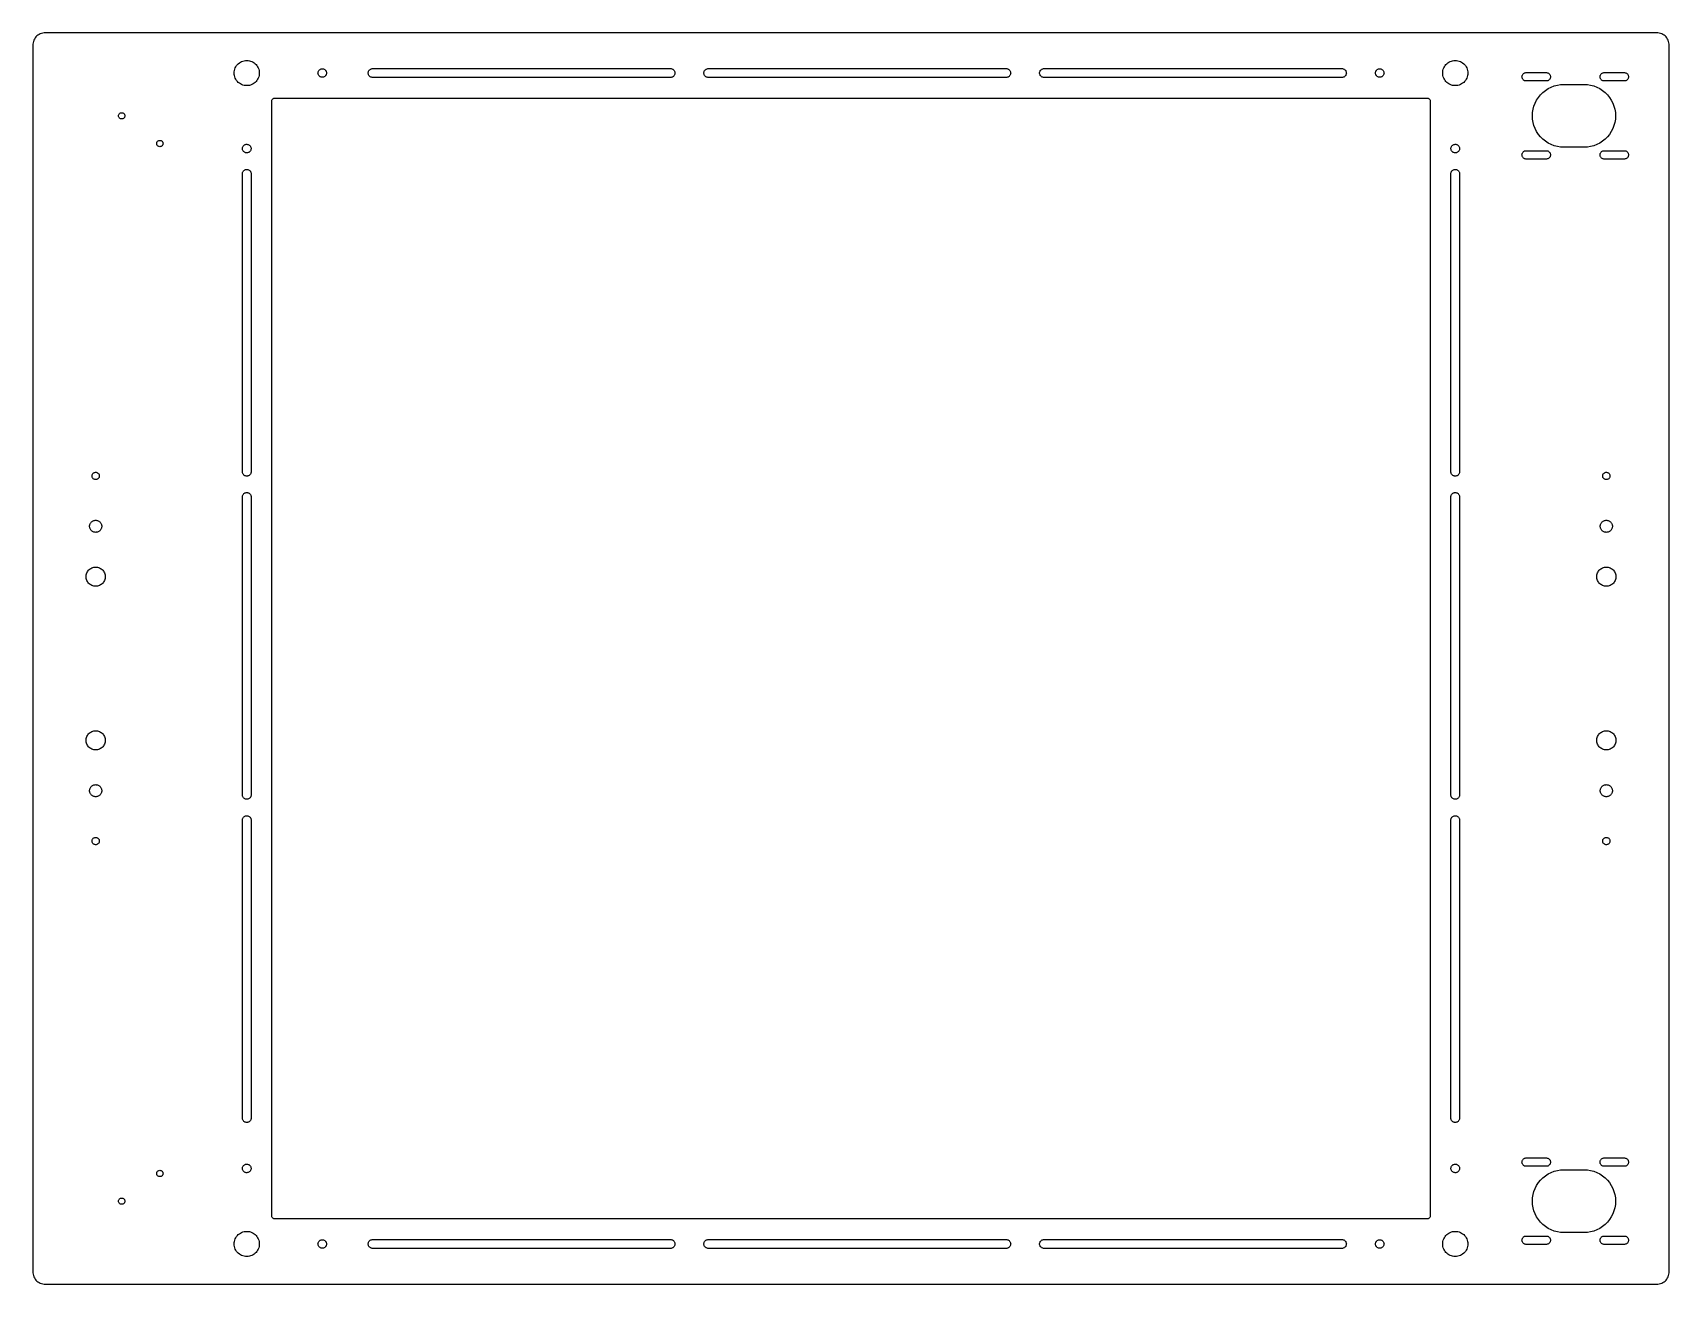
# Model space of a CAD drawing. Header units: metres. Extents: x -325 to 325, y -248 to 248.
import ezdxf

# ---------------------------------------------------------------- set-up
doc = ezdxf.new("R2010")
doc.units = ezdxf.units.M

msp = doc.modelspace()

# ---------------------------------------------------------------- linework, layer by layer
for p, q in [((-323.346, 247.216), (-323.716, 246.846)), ((-322.939, 247.545), (-323.346, 247.216)), ((-322.5, 247.83), (-322.939, 247.545)), ((-322.034, 248.068), (-322.5, 247.83)), ((-321.545, 248.255), (-322.034, 248.068)), ((-321.04, 248.391), (-321.545, 248.255)), ((-320.523, 248.473), (-321.04, 248.391)), ((-320, 248.5), (-320.523, 248.473)), ((320, 248.5), (-320, 248.5)), ((320.523, 248.473), (320, 248.5)), ((321.04, 248.391), (320.523, 248.473)), ((321.545, 248.255), (321.04, 248.391)), ((322.034, 248.068), (321.545, 248.255)), ((322.5, 247.83), (322.034, 248.068)), ((322.939, 247.545), (322.5, 247.83)), ((323.346, 247.216), (322.939, 247.545)), ((323.716, 246.846), (323.346, 247.216)), ((-324.973, 244.023), (-325, 243.5)), ((-325, 243.5), (-325, -243.5)), ((-324.891, 244.54), (-324.973, 244.023)), ((-324.755, 245.045), (-324.891, 244.54)), ((-324.568, 245.534), (-324.755, 245.045)), ((-324.33, 246), (-324.568, 245.534)), ((-324.045, 246.439), (-324.33, 246)), ((-323.716, 246.846), (-324.045, 246.439)), ((324.045, 246.439), (323.716, 246.846)), ((324.33, 246), (324.045, 246.439)), ((324.568, 245.534), (324.33, 246)), ((324.755, 245.045), (324.568, 245.534)), ((324.891, 244.54), (324.755, 245.045)), ((324.973, 244.023), (324.891, 244.54)), ((325, 243.5), (324.973, 244.023)), ((325, -243.5), (325, 243.5)), ((-244.891, 233.54), (-244.755, 234.045)), ((-244.755, 234.045), (-244.568, 234.534)), ((-244.568, 234.534), (-244.33, 235)), ((-244.33, 235), (-244.045, 235.439)), ((-244.045, 235.439), (-243.716, 235.846)), ((-243.716, 235.846), (-243.346, 236.216)), ((-243.346, 236.216), (-242.939, 236.545)), ((-242.939, 236.545), (-242.5, 236.83)), ((-242.5, 236.83), (-242.034, 237.068)), ((-242.034, 237.068), (-241.545, 237.255)), ((-241.545, 237.255), (-241.04, 237.391)), ((-241.04, 237.391), (-240.523, 237.473)), ((-240.523, 237.473), (-240, 237.5)), ((-240, 237.5), (-239.477, 237.473)), ((-239.477, 237.473), (-238.96, 237.391)), ((-238.96, 237.391), (-238.455, 237.255)), ((-238.455, 237.255), (-237.966, 237.068)), ((-237.966, 237.068), (-237.5, 236.83)), ((-237.5, 236.83), (-237.061, 236.545)), ((-237.061, 236.545), (-236.654, 236.216)), ((-236.654, 236.216), (-236.284, 235.846)), ((-236.284, 235.846), (-235.955, 235.439)), ((-235.955, 235.439), (-235.67, 235)), ((-235.67, 235), (-235.432, 234.534)), ((-235.432, 234.534), (-235.245, 234.045)), ((-235.245, 234.045), (-235.109, 233.54)), ((-210.886, 233.951), (-210.665, 234.065)), ((-210.665, 234.065), (-210.43, 234.145)), ((-210.43, 234.145), (-210.186, 234.19)), ((-210.186, 234.19), (-209.938, 234.199)), ((-209.938, 234.199), (-209.691, 234.172)), ((-209.691, 234.172), (-209.451, 234.109)), ((-209.451, 234.109), (-209.223, 234.012)), ((-209.223, 234.012), (-209.011, 233.883)), ((-190.946, 233.972), (-190.727, 234.092)), ((-190.727, 234.092), (-190.493, 234.179)), ((-190.493, 234.179), (-190.249, 234.232)), ((-190.249, 234.232), (-190, 234.25)), ((-190, 234.25), (-71.6667, 234.25)), ((-71.6667, 234.25), (-71.4176, 234.232)), ((-71.4176, 234.232), (-71.1736, 234.179)), ((-71.1736, 234.179), (-70.9397, 234.092)), ((-70.9397, 234.092), (-70.7205, 233.972)), ((-57.6128, 233.972), (-57.3936, 234.092)), ((-57.3936, 234.092), (-57.1597, 234.179)), ((-57.1597, 234.179), (-56.9157, 234.232)), ((-56.9157, 234.232), (-56.6667, 234.25)), ((-56.6667, 234.25), (61.6667, 234.25)), ((61.6667, 234.25), (61.9157, 234.232)), ((61.9157, 234.232), (62.1597, 234.179)), ((62.1597, 234.179), (62.3936, 234.092)), ((62.3936, 234.092), (62.6128, 233.972)), ((75.7205, 233.972), (75.9397, 234.092)), ((75.9397, 234.092), (76.1736, 234.179)), ((76.1736, 234.179), (76.4176, 234.232)), ((76.4176, 234.232), (76.6667, 234.25)), ((76.6667, 234.25), (195, 234.25)), ((195, 234.25), (195.249, 234.232)), ((195.249, 234.232), (195.493, 234.179)), ((195.493, 234.179), (195.727, 234.092)), ((195.727, 234.092), (195.946, 233.972)), ((209.011, 233.883), (209.223, 234.012)), ((209.223, 234.012), (209.451, 234.109)), ((209.451, 234.109), (209.691, 234.172)), ((209.691, 234.172), (209.938, 234.199)), ((209.938, 234.199), (210.186, 234.19)), ((210.186, 234.19), (210.43, 234.145)), ((210.43, 234.145), (210.665, 234.065)), ((210.665, 234.065), (210.886, 233.951)), ((235.109, 233.54), (235.245, 234.045)), ((235.245, 234.045), (235.432, 234.534)), ((235.432, 234.534), (235.67, 235)), ((235.67, 235), (235.955, 235.439)), ((235.955, 235.439), (236.284, 235.846)), ((236.284, 235.846), (236.654, 236.216)), ((236.654, 236.216), (237.061, 236.545)), ((237.061, 236.545), (237.5, 236.83)), ((237.5, 236.83), (237.966, 237.068)), ((237.966, 237.068), (238.455, 237.255)), ((238.455, 237.255), (238.96, 237.391)), ((238.96, 237.391), (239.477, 237.473)), ((239.477, 237.473), (240, 237.5)), ((240, 237.5), (240.523, 237.473)), ((240.523, 237.473), (241.04, 237.391)), ((241.04, 237.391), (241.545, 237.255)), ((241.545, 237.255), (242.034, 237.068)), ((242.034, 237.068), (242.5, 236.83)), ((242.5, 236.83), (242.939, 236.545)), ((242.939, 236.545), (243.346, 236.216)), ((243.346, 236.216), (243.716, 235.846)), ((243.716, 235.846), (244.045, 235.439)), ((244.045, 235.439), (244.33, 235)), ((244.33, 235), (244.568, 234.534)), ((244.568, 234.534), (244.755, 234.045)), ((244.755, 234.045), (244.891, 233.54)), ((-245, 232.5), (-244.973, 233.023)), ((-244.973, 231.977), (-245, 232.5)), ((-244.973, 233.023), (-244.891, 233.54)), ((-244.891, 231.46), (-244.973, 231.977)), ((-244.755, 230.955), (-244.891, 231.46)), ((-244.568, 230.466), (-244.755, 230.955)), ((-244.33, 230), (-244.568, 230.466)), ((-244.045, 229.561), (-244.33, 230)), ((-243.716, 229.154), (-244.045, 229.561)), ((-243.346, 228.784), (-243.716, 229.154)), ((-242.939, 228.455), (-243.346, 228.784)), ((-242.5, 228.17), (-242.939, 228.455)), ((-242.034, 227.932), (-242.5, 228.17)), ((-241.545, 227.745), (-242.034, 227.932)), ((-241.04, 227.609), (-241.545, 227.745)), ((-240.523, 227.527), (-241.04, 227.609)), ((-240, 227.5), (-240.523, 227.527)), ((-239.477, 227.527), (-240, 227.5)), ((-238.96, 227.609), (-239.477, 227.527)), ((-238.455, 227.745), (-238.96, 227.609)), ((-237.966, 227.932), (-238.455, 227.745)), ((-237.5, 228.17), (-237.966, 227.932)), ((-237.061, 228.455), (-237.5, 228.17)), ((-236.654, 228.784), (-237.061, 228.455)), ((-236.284, 229.154), (-236.654, 228.784)), ((-235.955, 229.561), (-236.284, 229.154)), ((-235.67, 230), (-235.955, 229.561)), ((-235.432, 230.466), (-235.67, 230)), ((-235.245, 230.955), (-235.432, 230.466)), ((-235.109, 231.46), (-235.245, 230.955)), ((-235.109, 233.54), (-235.027, 233.023)), ((-235.027, 231.977), (-235.109, 231.46)), ((-235.027, 233.023), (-235, 232.5)), ((-235, 232.5), (-235.027, 231.977)), ((-211.7, 232.5), (-211.682, 232.748)), ((-211.682, 232.252), (-211.7, 232.5)), ((-211.682, 232.748), (-211.628, 232.99)), ((-211.628, 232.01), (-211.682, 232.252)), ((-211.628, 232.99), (-211.539, 233.222)), ((-211.539, 231.778), (-211.628, 232.01)), ((-211.539, 233.222), (-211.418, 233.438)), ((-211.418, 231.562), (-211.539, 231.778)), ((-211.418, 233.438), (-211.266, 233.634)), ((-211.266, 231.366), (-211.418, 231.562)), ((-211.266, 233.634), (-211.087, 233.807)), ((-211.087, 231.193), (-211.266, 231.366)), ((-211.087, 233.807), (-210.886, 233.951)), ((-210.886, 231.049), (-211.087, 231.193)), ((-210.665, 230.935), (-210.886, 231.049)), ((-210.43, 230.855), (-210.665, 230.935)), ((-210.186, 230.81), (-210.43, 230.855)), ((-209.938, 230.801), (-210.186, 230.81)), ((-209.691, 230.828), (-209.938, 230.801)), ((-209.451, 230.891), (-209.691, 230.828)), ((-209.223, 230.988), (-209.451, 230.891)), ((-209.011, 231.117), (-209.223, 230.988)), ((-209.011, 233.883), (-208.82, 233.724)), ((-208.82, 231.276), (-209.011, 231.117)), ((-208.82, 233.724), (-208.654, 233.539)), ((-208.654, 231.461), (-208.82, 231.276)), ((-208.654, 233.539), (-208.518, 233.332)), ((-208.518, 231.668), (-208.654, 231.461)), ((-208.518, 233.332), (-208.412, 233.107)), ((-208.412, 231.893), (-208.518, 231.668)), ((-208.412, 233.107), (-208.341, 232.87)), ((-208.341, 232.13), (-208.412, 231.893)), ((-208.341, 232.87), (-208.305, 232.624)), ((-208.305, 232.376), (-208.341, 232.13)), ((-208.305, 232.624), (-208.305, 232.376)), ((-191.75, 232.5), (-191.732, 232.749)), ((-191.732, 232.251), (-191.75, 232.5)), ((-191.732, 232.749), (-191.679, 232.993)), ((-191.679, 232.007), (-191.732, 232.251)), ((-191.679, 232.993), (-191.592, 233.227)), ((-191.592, 231.773), (-191.679, 232.007)), ((-191.592, 233.227), (-191.472, 233.446)), ((-191.472, 231.554), (-191.592, 231.773)), ((-191.472, 233.446), (-191.323, 233.646)), ((-191.323, 231.354), (-191.472, 231.554)), ((-191.323, 233.646), (-191.146, 233.823)), ((-191.146, 231.177), (-191.323, 231.354)), ((-191.146, 233.823), (-190.946, 233.972)), ((-190.946, 231.028), (-191.146, 231.177)), ((-190.727, 230.908), (-190.946, 231.028)), ((-190.493, 230.821), (-190.727, 230.908)), ((-190.249, 230.768), (-190.493, 230.821)), ((-190, 230.75), (-190.249, 230.768)), ((-71.6667, 230.75), (-190, 230.75)), ((-71.4176, 230.768), (-71.6667, 230.75)), ((-71.1736, 230.821), (-71.4176, 230.768)), ((-70.9397, 230.908), (-71.1736, 230.821)), ((-70.7205, 231.028), (-70.9397, 230.908)), ((-70.7205, 233.972), (-70.5207, 233.823)), ((-70.5207, 231.177), (-70.7205, 231.028)), ((-70.5207, 233.823), (-70.3441, 233.646)), ((-70.3441, 231.354), (-70.5207, 231.177)), ((-70.3441, 233.646), (-70.1945, 233.446)), ((-70.1945, 231.554), (-70.3441, 231.354)), ((-70.1945, 233.446), (-70.0748, 233.227)), ((-70.0748, 231.773), (-70.1945, 231.554)), ((-70.0748, 233.227), (-69.9875, 232.993)), ((-69.9875, 232.007), (-70.0748, 231.773)), ((-69.9875, 232.993), (-69.9345, 232.749)), ((-69.9345, 232.251), (-69.9875, 232.007)), ((-69.9345, 232.749), (-69.9167, 232.5)), ((-69.9167, 232.5), (-69.9345, 232.251)), ((-58.4167, 232.5), (-58.3988, 232.749)), ((-58.3988, 232.251), (-58.4167, 232.5)), ((-58.3988, 232.749), (-58.3458, 232.993)), ((-58.3458, 232.007), (-58.3988, 232.251)), ((-58.3458, 232.993), (-58.2585, 233.227)), ((-58.2585, 231.773), (-58.3458, 232.007)), ((-58.2585, 233.227), (-58.1389, 233.446)), ((-58.1389, 231.554), (-58.2585, 231.773)), ((-58.1389, 233.446), (-57.9892, 233.646)), ((-57.9892, 231.354), (-58.1389, 231.554)), ((-57.9892, 233.646), (-57.8127, 233.823)), ((-57.8127, 231.177), (-57.9892, 231.354)), ((-57.8127, 233.823), (-57.6128, 233.972)), ((-57.6128, 231.028), (-57.8127, 231.177)), ((-57.3936, 230.908), (-57.6128, 231.028)), ((-57.1597, 230.821), (-57.3936, 230.908)), ((-56.9157, 230.768), (-57.1597, 230.821)), ((-56.6667, 230.75), (-56.9157, 230.768)), ((61.6667, 230.75), (-56.6667, 230.75)), ((61.9157, 230.768), (61.6667, 230.75)), ((62.1597, 230.821), (61.9157, 230.768)), ((62.3936, 230.908), (62.1597, 230.821)), ((62.6128, 231.028), (62.3936, 230.908)), ((62.6128, 233.972), (62.8127, 233.823)), ((62.8127, 231.177), (62.6128, 231.028)), ((62.8127, 233.823), (62.9892, 233.646)), ((62.9892, 231.354), (62.8127, 231.177)), ((62.9892, 233.646), (63.1389, 233.446)), ((63.1389, 231.554), (62.9892, 231.354)), ((63.1389, 233.446), (63.2585, 233.227)), ((63.2585, 231.773), (63.1389, 231.554)), ((63.2585, 233.227), (63.3458, 232.993)), ((63.3458, 232.007), (63.2585, 231.773)), ((63.3458, 232.993), (63.3988, 232.749)), ((63.3988, 232.251), (63.3458, 232.007)), ((63.3988, 232.749), (63.4167, 232.5)), ((63.4167, 232.5), (63.3988, 232.251)), ((74.9167, 232.5), (74.9345, 232.749)), ((74.9345, 232.251), (74.9167, 232.5)), ((74.9345, 232.749), (74.9875, 232.993)), ((74.9875, 232.007), (74.9345, 232.251)), ((74.9875, 232.993), (75.0748, 233.227)), ((75.0748, 231.773), (74.9875, 232.007)), ((75.0748, 233.227), (75.1945, 233.446)), ((75.1945, 231.554), (75.0748, 231.773)), ((75.1945, 233.446), (75.3441, 233.646)), ((75.3441, 231.354), (75.1945, 231.554)), ((75.3441, 233.646), (75.5207, 233.823)), ((75.5207, 231.177), (75.3441, 231.354)), ((75.5207, 233.823), (75.7205, 233.972)), ((75.7205, 231.028), (75.5207, 231.177)), ((75.9397, 230.908), (75.7205, 231.028)), ((76.1736, 230.821), (75.9397, 230.908)), ((76.4176, 230.768), (76.1736, 230.821)), ((76.6667, 230.75), (76.4176, 230.768)), ((195, 230.75), (76.6667, 230.75)), ((195.249, 230.768), (195, 230.75)), ((195.493, 230.821), (195.249, 230.768)), ((195.727, 230.908), (195.493, 230.821)), ((195.946, 231.028), (195.727, 230.908)), ((195.946, 233.972), (196.146, 233.823)), ((196.146, 231.177), (195.946, 231.028)), ((196.146, 233.823), (196.323, 233.646)), ((196.323, 231.354), (196.146, 231.177)), ((196.323, 233.646), (196.472, 233.446)), ((196.472, 231.554), (196.323, 231.354)), ((196.472, 233.446), (196.592, 233.227)), ((196.592, 231.773), (196.472, 231.554)), ((196.592, 233.227), (196.679, 232.993)), ((196.679, 232.007), (196.592, 231.773)), ((196.679, 232.993), (196.732, 232.749)), ((196.732, 232.251), (196.679, 232.007)), ((196.732, 232.749), (196.75, 232.5)), ((196.75, 232.5), (196.732, 232.251)), ((208.305, 232.624), (208.341, 232.87)), ((208.305, 232.376), (208.305, 232.624)), ((208.341, 232.13), (208.305, 232.376)), ((208.341, 232.87), (208.412, 233.107)), ((208.412, 231.893), (208.341, 232.13)), ((208.412, 233.107), (208.518, 233.332)), ((208.518, 231.668), (208.412, 231.893)), ((208.518, 233.332), (208.654, 233.539)), ((208.654, 231.461), (208.518, 231.668)), ((208.654, 233.539), (208.82, 233.724)), ((208.82, 231.276), (208.654, 231.461)), ((208.82, 233.724), (209.011, 233.883)), ((209.011, 231.117), (208.82, 231.276)), ((209.223, 230.988), (209.011, 231.117)), ((209.451, 230.891), (209.223, 230.988)), ((209.691, 230.828), (209.451, 230.891)), ((209.938, 230.801), (209.691, 230.828)), ((210.186, 230.81), (209.938, 230.801)), ((210.43, 230.855), (210.186, 230.81)), ((210.665, 230.935), (210.43, 230.855)), ((210.886, 231.049), (210.665, 230.935)), ((210.886, 233.951), (211.087, 233.807)), ((211.087, 231.193), (210.886, 231.049)), ((211.087, 233.807), (211.266, 233.634)), ((211.266, 231.366), (211.087, 231.193)), ((211.266, 233.634), (211.418, 233.438)), ((211.418, 231.562), (211.266, 231.366)), ((211.418, 233.438), (211.539, 233.222)), ((211.539, 231.778), (211.418, 231.562)), ((211.539, 233.222), (211.628, 232.99)), ((211.628, 232.01), (211.539, 231.778)), ((211.628, 232.99), (211.682, 232.748)), ((211.682, 232.252), (211.628, 232.01)), ((211.682, 232.748), (211.7, 232.5)), ((211.7, 232.5), (211.682, 232.252)), ((235, 232.5), (235.027, 233.023)), ((235.027, 231.977), (235, 232.5)), ((235.027, 233.023), (235.109, 233.54)), ((235.109, 231.46), (235.027, 231.977)), ((235.245, 230.955), (235.109, 231.46)), ((235.432, 230.466), (235.245, 230.955)), ((235.67, 230), (235.432, 230.466)), ((235.955, 229.561), (235.67, 230)), ((236.284, 229.154), (235.955, 229.561)), ((236.654, 228.784), (236.284, 229.154)), ((237.061, 228.455), (236.654, 228.784)), ((237.5, 228.17), (237.061, 228.455)), ((237.966, 227.932), (237.5, 228.17)), ((238.455, 227.745), (237.966, 227.932)), ((238.96, 227.609), (238.455, 227.745)), ((239.477, 227.527), (238.96, 227.609)), ((240, 227.5), (239.477, 227.527)), ((240.523, 227.527), (240, 227.5)), ((241.04, 227.609), (240.523, 227.527)), ((241.545, 227.745), (241.04, 227.609)), ((242.034, 227.932), (241.545, 227.745)), ((242.5, 228.17), (242.034, 227.932)), ((242.939, 228.455), (242.5, 228.17)), ((243.346, 228.784), (242.939, 228.455)), ((243.716, 229.154), (243.346, 228.784)), ((244.045, 229.561), (243.716, 229.154)), ((244.33, 230), (244.045, 229.561)), ((244.568, 230.466), (244.33, 230)), ((244.755, 230.955), (244.568, 230.466)), ((244.891, 231.46), (244.755, 230.955)), ((244.891, 233.54), (244.973, 233.023)), ((244.973, 231.977), (244.891, 231.46)), ((244.973, 233.023), (245, 232.5)), ((245, 232.5), (244.973, 231.977)), ((266.5, 231), (266.518, 231.246)), ((266.518, 230.754), (266.5, 231)), ((266.518, 231.246), (266.573, 231.486)), ((266.573, 230.514), (266.518, 230.754)), ((266.573, 231.486), (266.663, 231.716)), ((266.663, 230.284), (266.573, 230.514)), ((266.663, 231.716), (266.787, 231.929)), ((266.787, 230.071), (266.663, 230.284)), ((266.787, 231.929), (266.94, 232.122)), ((266.94, 229.878), (266.787, 230.071)), ((266.94, 232.122), (267.121, 232.29)), ((267.121, 229.71), (266.94, 229.878)), ((267.121, 232.29), (267.325, 232.429)), ((267.325, 229.571), (267.121, 229.71)), ((267.325, 232.429), (267.547, 232.536)), ((267.547, 229.464), (267.325, 229.571)), ((267.547, 232.536), (267.783, 232.609)), ((267.783, 229.391), (267.547, 229.464)), ((267.783, 232.609), (268.027, 232.645)), ((268.027, 229.355), (267.783, 229.391)), ((268.027, 232.645), (276.273, 232.645)), ((276.273, 229.355), (268.027, 229.355)), ((276.273, 232.645), (276.517, 232.609)), ((276.517, 229.391), (276.273, 229.355)), ((276.517, 232.609), (276.753, 232.536)), ((276.753, 229.464), (276.517, 229.391)), ((276.753, 232.536), (276.975, 232.429)), ((276.975, 229.571), (276.753, 229.464)), ((276.975, 232.429), (277.179, 232.29)), ((277.179, 229.71), (276.975, 229.571)), ((277.179, 232.29), (277.36, 232.122)), ((277.36, 229.878), (277.179, 229.71)), ((277.36, 232.122), (277.513, 231.929)), ((277.513, 230.071), (277.36, 229.878)), ((277.513, 231.929), (277.637, 231.716)), ((277.637, 230.284), (277.513, 230.071)), ((277.637, 231.716), (277.727, 231.486)), ((277.727, 230.514), (277.637, 230.284)), ((277.727, 231.486), (277.782, 231.246)), ((277.782, 230.754), (277.727, 230.514)), ((277.782, 231.246), (277.8, 231)), ((277.8, 231), (277.782, 230.754)), ((279.287, 227.388), (280.551, 227.727)), ((280.551, 227.727), (281.843, 227.932)), ((281.843, 227.932), (283.15, 228)), ((283.15, 228), (291.15, 228)), ((291.15, 228), (292.457, 227.932)), ((292.457, 227.932), (293.749, 227.727)), ((293.749, 227.727), (295.013, 227.388)), ((297.5, 231), (297.518, 231.246)), ((297.518, 230.754), (297.5, 231)), ((297.518, 231.246), (297.573, 231.486)), ((297.573, 230.514), (297.518, 230.754)), ((297.573, 231.486), (297.663, 231.716)), ((297.663, 230.284), (297.573, 230.514)), ((297.663, 231.716), (297.787, 231.929)), ((297.787, 230.071), (297.663, 230.284)), ((297.787, 231.929), (297.94, 232.122)), ((297.94, 229.878), (297.787, 230.071)), ((297.94, 232.122), (298.121, 232.29)), ((298.121, 229.71), (297.94, 229.878)), ((298.121, 232.29), (298.325, 232.429)), ((298.325, 229.571), (298.121, 229.71)), ((298.325, 232.429), (298.547, 232.536)), ((298.547, 229.464), (298.325, 229.571)), ((298.547, 232.536), (298.783, 232.609)), ((298.783, 229.391), (298.547, 229.464)), ((298.783, 232.609), (299.027, 232.645)), ((299.027, 229.355), (298.783, 229.391)), ((299.027, 232.645), (307.273, 232.645)), ((307.273, 229.355), (299.027, 229.355)), ((307.273, 232.645), (307.517, 232.609)), ((307.517, 229.391), (307.273, 229.355)), ((307.517, 232.609), (307.753, 232.536)), ((307.753, 229.464), (307.517, 229.391)), ((307.753, 232.536), (307.975, 232.429)), ((307.975, 229.571), (307.753, 229.464)), ((307.975, 232.429), (308.179, 232.29)), ((308.179, 229.71), (307.975, 229.571)), ((308.179, 232.29), (308.36, 232.122)), ((308.36, 229.878), (308.179, 229.71)), ((308.36, 232.122), (308.513, 231.929)), ((308.513, 230.071), (308.36, 229.878)), ((308.513, 231.929), (308.637, 231.716)), ((308.637, 230.284), (308.513, 230.071)), ((308.637, 231.716), (308.727, 231.486)), ((308.727, 230.514), (308.637, 230.284)), ((308.727, 231.486), (308.782, 231.246)), ((308.782, 230.754), (308.727, 230.514)), ((308.782, 231.246), (308.8, 231)), ((308.8, 231), (308.782, 230.754)), ((-230, 221.5), (-229.975, 221.723)), ((-230, -221.5), (-230, 221.5)), ((-229.975, 221.723), (-229.901, 221.934)), ((-229.901, 221.934), (-229.782, 222.123)), ((-229.782, 222.123), (-229.623, 222.282)), ((-229.623, 222.282), (-229.434, 222.401)), ((-229.434, 222.401), (-229.223, 222.475)), ((-229.223, 222.475), (-229, 222.5)), ((-229, 222.5), (229, 222.5)), ((229, 222.5), (229.223, 222.475)), ((229.223, 222.475), (229.434, 222.401)), ((229.434, 222.401), (229.623, 222.282)), ((229.623, 222.282), (229.782, 222.123)), ((229.782, 222.123), (229.901, 221.934)), ((229.901, 221.934), (229.975, 221.723)), ((229.975, 221.723), (230, 221.5)), ((230, 221.5), (230, -221.5)), ((271.731, 220.584), (272.325, 221.75)), ((272.325, 221.75), (273.037, 222.847)), ((273.037, 222.847), (273.861, 223.864)), ((273.861, 223.864), (274.786, 224.789)), ((274.786, 224.789), (275.803, 225.613)), ((275.803, 225.613), (276.9, 226.325)), ((276.9, 226.325), (278.066, 226.919)), ((278.066, 226.919), (279.287, 227.388)), ((295.013, 227.388), (296.234, 226.919)), ((296.234, 226.919), (297.4, 226.325)), ((297.4, 226.325), (298.497, 225.613)), ((298.497, 225.613), (299.514, 224.789)), ((299.514, 224.789), (300.439, 223.864)), ((300.439, 223.864), (301.263, 222.847)), ((301.263, 222.847), (301.975, 221.75)), ((301.975, 221.75), (302.569, 220.584)), ((-290.9, 215.5), (-290.876, 215.744)), ((-290.876, 215.256), (-290.9, 215.5)), ((-290.876, 215.744), (-290.805, 215.978)), ((-290.805, 215.022), (-290.876, 215.256)), ((-290.805, 215.978), (-290.689, 216.194)), ((-290.689, 214.806), (-290.805, 215.022)), ((-290.689, 216.194), (-290.534, 216.384)), ((-290.534, 214.616), (-290.689, 214.806)), ((-290.534, 216.384), (-290.344, 216.539)), ((-290.344, 214.461), (-290.534, 214.616)), ((-290.344, 216.539), (-290.128, 216.655)), ((-290.128, 216.655), (-289.894, 216.726)), ((-289.894, 216.726), (-289.65, 216.75)), ((-289.65, 216.75), (-289.406, 216.726)), ((-289.406, 216.726), (-289.172, 216.655)), ((-289.172, 216.655), (-288.956, 216.539)), ((-288.956, 216.539), (-288.766, 216.384)), ((-288.766, 214.616), (-288.956, 214.461)), ((-288.766, 216.384), (-288.611, 216.194)), ((-288.611, 214.806), (-288.766, 214.616)), ((-288.611, 216.194), (-288.495, 215.978)), ((-288.495, 215.022), (-288.611, 214.806)), ((-288.495, 215.978), (-288.424, 215.744)), ((-288.424, 215.256), (-288.495, 215.022)), ((-288.424, 215.744), (-288.4, 215.5)), ((-288.4, 215.5), (-288.424, 215.256)), ((270.65, 215.5), (270.718, 216.807)), ((270.718, 214.193), (270.65, 215.5)), ((270.718, 216.807), (270.923, 218.099)), ((270.923, 218.099), (271.262, 219.363)), ((271.262, 219.363), (271.731, 220.584)), ((302.569, 220.584), (303.038, 219.363)), ((303.038, 219.363), (303.377, 218.099)), ((303.377, 218.099), (303.582, 216.807)), ((303.582, 216.807), (303.65, 215.5)), ((303.65, 215.5), (303.582, 214.193)), ((-290.128, 214.345), (-290.344, 214.461)), ((-289.894, 214.274), (-290.128, 214.345)), ((-289.65, 214.25), (-289.894, 214.274)), ((-289.406, 214.274), (-289.65, 214.25)), ((-289.172, 214.345), (-289.406, 214.274)), ((-288.956, 214.461), (-289.172, 214.345)), ((270.923, 212.901), (270.718, 214.193)), ((271.262, 211.637), (270.923, 212.901)), ((271.731, 210.416), (271.262, 211.637)), ((272.325, 209.25), (271.731, 210.416)), ((273.037, 208.153), (272.325, 209.25)), ((273.861, 207.136), (273.037, 208.153)), ((301.263, 208.153), (300.439, 207.136)), ((301.975, 209.25), (301.263, 208.153)), ((302.569, 210.416), (301.975, 209.25)), ((303.038, 211.637), (302.569, 210.416)), ((303.377, 212.901), (303.038, 211.637)), ((303.582, 214.193), (303.377, 212.901)), ((-275.75, 204.5), (-275.726, 204.744)), ((-275.726, 204.256), (-275.75, 204.5)), ((-275.726, 204.744), (-275.655, 204.978)), ((-275.655, 204.022), (-275.726, 204.256)), ((-275.655, 204.978), (-275.539, 205.194)), ((-275.539, 203.806), (-275.655, 204.022)), ((-275.539, 205.194), (-275.384, 205.384)), ((-275.384, 203.616), (-275.539, 203.806)), ((-275.384, 205.384), (-275.194, 205.539)), ((-275.194, 203.461), (-275.384, 203.616)), ((-275.194, 205.539), (-274.978, 205.655)), ((-274.978, 203.345), (-275.194, 203.461)), ((-274.978, 205.655), (-274.744, 205.726)), ((-274.744, 203.274), (-274.978, 203.345)), ((-274.744, 205.726), (-274.5, 205.75)), ((-274.5, 203.25), (-274.744, 203.274)), ((-274.5, 205.75), (-274.256, 205.726)), ((-274.256, 203.274), (-274.5, 203.25)), ((-274.256, 205.726), (-274.022, 205.655)), ((-274.022, 203.345), (-274.256, 203.274)), ((-274.022, 205.655), (-273.806, 205.539)), ((-273.806, 203.461), (-274.022, 203.345)), ((-273.806, 205.539), (-273.616, 205.384)), ((-273.616, 203.616), (-273.806, 203.461)), ((-273.616, 205.384), (-273.461, 205.194)), ((-273.461, 203.806), (-273.616, 203.616)), ((-273.461, 205.194), (-273.345, 204.978)), ((-273.345, 204.022), (-273.461, 203.806)), ((-273.345, 204.978), (-273.274, 204.744)), ((-273.274, 204.256), (-273.345, 204.022)), ((-273.274, 204.744), (-273.25, 204.5)), ((-273.25, 204.5), (-273.274, 204.256)), ((-241.7, 202.5), (-241.682, 202.748)), ((-241.682, 202.252), (-241.7, 202.5)), ((-241.682, 202.748), (-241.628, 202.99)), ((-241.628, 202.01), (-241.682, 202.252)), ((-241.628, 202.99), (-241.539, 203.222)), ((-241.539, 201.778), (-241.628, 202.01)), ((-241.539, 203.222), (-241.418, 203.438)), ((-241.418, 201.562), (-241.539, 201.778)), ((-241.418, 203.438), (-241.266, 203.634)), ((-241.266, 201.366), (-241.418, 201.562)), ((-241.266, 203.634), (-241.087, 203.807)), ((-241.087, 203.807), (-240.886, 203.951)), ((-240.886, 203.951), (-240.665, 204.065)), ((-240.665, 204.065), (-240.43, 204.145)), ((-240.43, 204.145), (-240.186, 204.19)), ((-240.186, 204.19), (-239.938, 204.199)), ((-239.938, 204.199), (-239.691, 204.172)), ((-239.691, 204.172), (-239.451, 204.109)), ((-239.451, 204.109), (-239.223, 204.012)), ((-239.223, 204.012), (-239.011, 203.883)), ((-239.011, 203.883), (-238.82, 203.724)), ((-238.82, 203.724), (-238.654, 203.539)), ((-238.654, 203.539), (-238.518, 203.332)), ((-238.518, 201.668), (-238.654, 201.461)), ((-238.518, 203.332), (-238.412, 203.107)), ((-238.412, 201.893), (-238.518, 201.668)), ((-238.412, 203.107), (-238.341, 202.87)), ((-238.341, 202.13), (-238.412, 201.893)), ((-238.341, 202.87), (-238.305, 202.624)), ((-238.305, 202.376), (-238.341, 202.13)), ((-238.305, 202.624), (-238.305, 202.376)), ((238.305, 202.624), (238.341, 202.87)), ((238.305, 202.376), (238.305, 202.624)), ((238.341, 202.13), (238.305, 202.376)), ((238.341, 202.87), (238.412, 203.107)), ((238.412, 201.893), (238.341, 202.13)), ((238.412, 203.107), (238.518, 203.332)), ((238.518, 201.668), (238.412, 201.893)), ((238.518, 203.332), (238.654, 203.539)), ((238.654, 201.461), (238.518, 201.668)), ((238.654, 203.539), (238.82, 203.724)), ((238.82, 203.724), (239.011, 203.883)), ((239.011, 203.883), (239.223, 204.012)), ((239.223, 204.012), (239.451, 204.109)), ((239.451, 204.109), (239.691, 204.172)), ((239.691, 204.172), (239.938, 204.199)), ((239.938, 204.199), (240.186, 204.19)), ((240.186, 204.19), (240.43, 204.145)), ((240.43, 204.145), (240.665, 204.065)), ((240.665, 204.065), (240.886, 203.951)), ((240.886, 203.951), (241.087, 203.807)), ((241.087, 203.807), (241.266, 203.634)), ((241.266, 203.634), (241.418, 203.438)), ((241.418, 201.562), (241.266, 201.366)), ((241.418, 203.438), (241.539, 203.222)), ((241.539, 201.778), (241.418, 201.562)), ((241.539, 203.222), (241.628, 202.99)), ((241.628, 202.01), (241.539, 201.778)), ((241.628, 202.99), (241.682, 202.748)), ((241.682, 202.252), (241.628, 202.01)), ((241.682, 202.748), (241.7, 202.5)), ((241.7, 202.5), (241.682, 202.252)), ((267.325, 201.429), (267.547, 201.536)), ((267.547, 201.536), (267.783, 201.609)), ((267.783, 201.609), (268.027, 201.645)), ((268.027, 201.645), (276.273, 201.645)), ((274.786, 206.211), (273.861, 207.136)), ((275.803, 205.387), (274.786, 206.211)), ((276.9, 204.675), (275.803, 205.387)), ((276.273, 201.645), (276.517, 201.609)), ((276.517, 201.609), (276.753, 201.536)), ((276.753, 201.536), (276.975, 201.429)), ((278.066, 204.081), (276.9, 204.675)), ((279.287, 203.612), (278.066, 204.081)), ((280.551, 203.273), (279.287, 203.612)), ((281.843, 203.068), (280.551, 203.273)), ((283.15, 203), (281.843, 203.068)), ((291.15, 203), (283.15, 203)), ((292.457, 203.068), (291.15, 203)), ((293.749, 203.273), (292.457, 203.068)), ((295.013, 203.612), (293.749, 203.273)), ((296.234, 204.081), (295.013, 203.612)), ((297.4, 204.675), (296.234, 204.081)), ((298.497, 205.387), (297.4, 204.675)), ((298.325, 201.429), (298.547, 201.536)), ((299.514, 206.211), (298.497, 205.387)), ((298.547, 201.536), (298.783, 201.609)), ((298.783, 201.609), (299.027, 201.645)), ((299.027, 201.645), (307.273, 201.645)), ((300.439, 207.136), (299.514, 206.211)), ((307.273, 201.645), (307.517, 201.609)), ((307.517, 201.609), (307.753, 201.536)), ((307.753, 201.536), (307.975, 201.429)), ((-241.087, 201.193), (-241.266, 201.366)), ((-240.886, 201.049), (-241.087, 201.193)), ((-240.665, 200.935), (-240.886, 201.049)), ((-240.43, 200.855), (-240.665, 200.935)), ((-240.186, 200.81), (-240.43, 200.855)), ((-239.938, 200.801), (-240.186, 200.81)), ((-239.691, 200.828), (-239.938, 200.801)), ((-239.451, 200.891), (-239.691, 200.828)), ((-239.223, 200.988), (-239.451, 200.891)), ((-239.011, 201.117), (-239.223, 200.988)), ((-238.82, 201.276), (-239.011, 201.117)), ((-238.654, 201.461), (-238.82, 201.276)), ((238.82, 201.276), (238.654, 201.461)), ((239.011, 201.117), (238.82, 201.276)), ((239.223, 200.988), (239.011, 201.117)), ((239.451, 200.891), (239.223, 200.988)), ((239.691, 200.828), (239.451, 200.891)), ((239.938, 200.801), (239.691, 200.828)), ((240.186, 200.81), (239.938, 200.801)), ((240.43, 200.855), (240.186, 200.81)), ((240.665, 200.935), (240.43, 200.855)), ((240.886, 201.049), (240.665, 200.935)), ((241.087, 201.193), (240.886, 201.049)), ((241.266, 201.366), (241.087, 201.193)), ((266.5, 200), (266.518, 200.246)), ((266.518, 199.754), (266.5, 200)), ((266.518, 200.246), (266.573, 200.486)), ((266.573, 199.514), (266.518, 199.754)), ((266.573, 200.486), (266.663, 200.716)), ((266.663, 199.284), (266.573, 199.514)), ((266.663, 200.716), (266.787, 200.929)), ((266.787, 199.071), (266.663, 199.284)), ((266.787, 200.929), (266.94, 201.122)), ((266.94, 198.878), (266.787, 199.071)), ((266.94, 201.122), (267.121, 201.29)), ((267.121, 198.71), (266.94, 198.878)), ((267.121, 201.29), (267.325, 201.429)), ((267.325, 198.571), (267.121, 198.71)), ((267.547, 198.464), (267.325, 198.571)), ((267.783, 198.391), (267.547, 198.464)), ((268.027, 198.355), (267.783, 198.391)), ((276.273, 198.355), (268.027, 198.355)), ((276.517, 198.391), (276.273, 198.355)), ((276.753, 198.464), (276.517, 198.391)), ((276.975, 198.571), (276.753, 198.464)), ((276.975, 201.429), (277.179, 201.29)), ((277.179, 198.71), (276.975, 198.571)), ((277.179, 201.29), (277.36, 201.122)), ((277.36, 198.878), (277.179, 198.71)), ((277.36, 201.122), (277.513, 200.929)), ((277.513, 199.071), (277.36, 198.878)), ((277.513, 200.929), (277.637, 200.716)), ((277.637, 199.284), (277.513, 199.071)), ((277.637, 200.716), (277.727, 200.486)), ((277.727, 199.514), (277.637, 199.284)), ((277.727, 200.486), (277.782, 200.246)), ((277.782, 199.754), (277.727, 199.514)), ((277.782, 200.246), (277.8, 200)), ((277.8, 200), (277.782, 199.754)), ((297.5, 200), (297.518, 200.246)), ((297.518, 199.754), (297.5, 200)), ((297.518, 200.246), (297.573, 200.486)), ((297.573, 199.514), (297.518, 199.754)), ((297.573, 200.486), (297.663, 200.716)), ((297.663, 199.284), (297.573, 199.514)), ((297.663, 200.716), (297.787, 200.929)), ((297.787, 199.071), (297.663, 199.284)), ((297.787, 200.929), (297.94, 201.122)), ((297.94, 198.878), (297.787, 199.071)), ((297.94, 201.122), (298.121, 201.29)), ((298.121, 198.71), (297.94, 198.878)), ((298.121, 201.29), (298.325, 201.429)), ((298.325, 198.571), (298.121, 198.71)), ((298.547, 198.464), (298.325, 198.571)), ((298.783, 198.391), (298.547, 198.464)), ((299.027, 198.355), (298.783, 198.391)), ((307.273, 198.355), (299.027, 198.355)), ((307.517, 198.391), (307.273, 198.355)), ((307.753, 198.464), (307.517, 198.391)), ((307.975, 198.571), (307.753, 198.464)), ((307.975, 201.429), (308.179, 201.29)), ((308.179, 198.71), (307.975, 198.571)), ((308.179, 201.29), (308.36, 201.122)), ((308.36, 198.878), (308.179, 198.71)), ((308.36, 201.122), (308.513, 200.929)), ((308.513, 199.071), (308.36, 198.878)), ((308.513, 200.929), (308.637, 200.716)), ((308.637, 199.284), (308.513, 199.071)), ((308.637, 200.716), (308.727, 200.486)), ((308.727, 199.514), (308.637, 199.284)), ((308.727, 200.486), (308.782, 200.246)), ((308.782, 199.754), (308.727, 199.514)), ((308.782, 200.246), (308.8, 200)), ((308.8, 200), (308.782, 199.754)), ((-241.75, 192.5), (-241.732, 192.749)), ((-241.75, 74.1667), (-241.75, 192.5)), ((-241.732, 192.749), (-241.679, 192.993)), ((-241.679, 192.993), (-241.592, 193.227)), ((-241.592, 193.227), (-241.472, 193.446)), ((-241.472, 193.446), (-241.323, 193.646)), ((-241.323, 193.646), (-241.146, 193.823)), ((-241.146, 193.823), (-240.946, 193.972)), ((-240.946, 193.972), (-240.727, 194.092)), ((-240.727, 194.092), (-240.493, 194.179)), ((-240.493, 194.179), (-240.249, 194.232)), ((-240.249, 194.232), (-240, 194.25)), ((-240, 194.25), (-239.751, 194.232)), ((-239.751, 194.232), (-239.507, 194.179)), ((-239.507, 194.179), (-239.273, 194.092)), ((-239.273, 194.092), (-239.054, 193.972)), ((-239.054, 193.972), (-238.854, 193.823)), ((-238.854, 193.823), (-238.677, 193.646)), ((-238.677, 193.646), (-238.528, 193.446)), ((-238.528, 193.446), (-238.408, 193.227)), ((-238.408, 193.227), (-238.321, 192.993)), ((-238.321, 192.993), (-238.268, 192.749)), ((-238.268, 192.749), (-238.25, 192.5)), ((-238.25, 192.5), (-238.25, 74.1667)), ((238.25, 192.5), (238.268, 192.749)), ((238.25, 74.1667), (238.25, 192.5)), ((238.268, 192.749), (238.321, 192.993)), ((238.321, 192.993), (238.408, 193.227)), ((238.408, 193.227), (238.528, 193.446)), ((238.528, 193.446), (238.677, 193.646)), ((238.677, 193.646), (238.854, 193.823)), ((238.854, 193.823), (239.054, 193.972)), ((239.054, 193.972), (239.273, 194.092)), ((239.273, 194.092), (239.507, 194.179)), ((239.507, 194.179), (239.751, 194.232)), ((239.751, 194.232), (240, 194.25)), ((240, 194.25), (240.249, 194.232)), ((240.249, 194.232), (240.493, 194.179)), ((240.493, 194.179), (240.727, 194.092)), ((240.727, 194.092), (240.946, 193.972)), ((240.946, 193.972), (241.146, 193.823)), ((241.146, 193.823), (241.323, 193.646)), ((241.323, 193.646), (241.472, 193.446)), ((241.472, 193.446), (241.592, 193.227)), ((241.592, 193.227), (241.679, 192.993)), ((241.679, 192.993), (241.732, 192.749)), ((241.732, 192.749), (241.75, 192.5)), ((241.75, 192.5), (241.75, 74.1667)), ((-301.45, 72.5), (-301.429, 72.745)), ((-301.429, 72.2549), (-301.45, 72.5)), ((-301.429, 72.745), (-301.367, 72.983)), ((-301.367, 72.0169), (-301.429, 72.2549)), ((-301.367, 72.983), (-301.266, 73.2072)), ((-301.266, 71.7928), (-301.367, 72.0169)), ((-301.266, 73.2072), (-301.128, 73.4109)), ((-301.128, 71.5891), (-301.266, 71.7928)), ((-301.128, 73.4109), (-300.958, 73.5885)), ((-300.958, 71.4115), (-301.128, 71.5891)), ((-300.958, 73.5885), (-300.76, 73.7347)), ((-300.76, 73.7347), (-300.541, 73.8454)), ((-300.541, 73.8454), (-300.305, 73.9174)), ((-300.305, 73.9174), (-300.062, 73.9487)), ((-300.062, 73.9487), (-299.816, 73.9382)), ((-299.816, 73.9382), (-299.575, 73.8864)), ((-299.575, 73.8864), (-299.347, 73.7947)), ((-299.347, 73.7947), (-299.138, 73.6658)), ((-299.138, 73.6658), (-298.953, 73.5033)), ((-298.953, 73.5033), (-298.799, 73.312)), ((-298.799, 71.688), (-298.953, 71.4967)), ((-298.799, 73.312), (-298.679, 73.0973)), ((-298.679, 71.9027), (-298.799, 71.688)), ((-298.679, 73.0973), (-298.597, 72.8654)), ((-298.597, 72.1346), (-298.679, 71.9027)), ((-298.597, 72.8654), (-298.555, 72.623)), ((-298.555, 72.377), (-298.597, 72.1346)), ((-298.555, 72.623), (-298.555, 72.377)), ((-241.732, 73.9176), (-241.75, 74.1667)), ((-241.679, 73.6736), (-241.732, 73.9176)), ((-241.592, 73.4397), (-241.679, 73.6736)), ((-241.472, 73.2205), (-241.592, 73.4397)), ((-241.323, 73.0207), (-241.472, 73.2205)), ((-241.146, 72.8441), (-241.323, 73.0207)), ((-240.946, 72.6945), (-241.146, 72.8441)), ((-240.727, 72.5748), (-240.946, 72.6945)), ((-240.493, 72.4875), (-240.727, 72.5748)), ((-240.249, 72.4345), (-240.493, 72.4875)), ((-240, 72.4167), (-240.249, 72.4345)), ((-239.751, 72.4345), (-240, 72.4167)), ((-239.507, 72.4875), (-239.751, 72.4345)), ((-239.273, 72.5748), (-239.507, 72.4875)), ((-239.054, 72.6945), (-239.273, 72.5748)), ((-238.854, 72.8441), (-239.054, 72.6945)), ((-238.677, 73.0207), (-238.854, 72.8441)), ((-238.528, 73.2205), (-238.677, 73.0207)), ((-238.408, 73.4397), (-238.528, 73.2205)), ((-238.321, 73.6736), (-238.408, 73.4397)), ((-238.268, 73.9176), (-238.321, 73.6736)), ((-238.25, 74.1667), (-238.268, 73.9176)), ((238.268, 73.9176), (238.25, 74.1667)), ((238.321, 73.6736), (238.268, 73.9176)), ((238.408, 73.4397), (238.321, 73.6736)), ((238.528, 73.2205), (238.408, 73.4397)), ((238.677, 73.0207), (238.528, 73.2205)), ((238.854, 72.8441), (238.677, 73.0207)), ((239.054, 72.6945), (238.854, 72.8441)), ((239.273, 72.5748), (239.054, 72.6945)), ((239.507, 72.4875), (239.273, 72.5748)), ((239.751, 72.4345), (239.507, 72.4875)), ((240, 72.4167), (239.751, 72.4345)), ((240.249, 72.4345), (240, 72.4167)), ((240.493, 72.4875), (240.249, 72.4345)), ((240.727, 72.5748), (240.493, 72.4875)), ((240.946, 72.6945), (240.727, 72.5748)), ((241.146, 72.8441), (240.946, 72.6945)), ((241.323, 73.0207), (241.146, 72.8441)), ((241.472, 73.2205), (241.323, 73.0207)), ((241.592, 73.4397), (241.472, 73.2205)), ((241.679, 73.6736), (241.592, 73.4397)), ((241.732, 73.9176), (241.679, 73.6736)), ((241.75, 74.1667), (241.732, 73.9176)), ((298.555, 72.623), (298.597, 72.8654)), ((298.555, 72.377), (298.555, 72.623)), ((298.597, 72.1346), (298.555, 72.377)), ((298.597, 72.8654), (298.679, 73.0973)), ((298.679, 71.9027), (298.597, 72.1346)), ((298.679, 73.0973), (298.799, 73.312)), ((298.799, 71.688), (298.679, 71.9027)), ((298.799, 73.312), (298.953, 73.5033)), ((298.953, 71.4967), (298.799, 71.688)), ((298.953, 73.5033), (299.138, 73.6658)), ((299.138, 73.6658), (299.347, 73.7947)), ((299.347, 73.7947), (299.575, 73.8864)), ((299.575, 73.8864), (299.816, 73.9382)), ((299.816, 73.9382), (300.062, 73.9487)), ((300.062, 73.9487), (300.305, 73.9174)), ((300.305, 73.9174), (300.541, 73.8454)), ((300.541, 73.8454), (300.76, 73.7347)), ((300.76, 73.7347), (300.958, 73.5885)), ((300.958, 73.5885), (301.128, 73.4109)), ((301.128, 71.5891), (300.958, 71.4115)), ((301.128, 73.4109), (301.266, 73.2072)), ((301.266, 71.7928), (301.128, 71.5891)), ((301.266, 73.2072), (301.367, 72.983)), ((301.367, 72.0169), (301.266, 71.7928)), ((301.367, 72.983), (301.429, 72.745)), ((301.429, 72.2549), (301.367, 72.0169)), ((301.429, 72.745), (301.45, 72.5)), ((301.45, 72.5), (301.429, 72.2549)), ((-300.76, 71.2653), (-300.958, 71.4115)), ((-300.541, 71.1546), (-300.76, 71.2653)), ((-300.305, 71.0825), (-300.541, 71.1546)), ((-300.062, 71.0513), (-300.305, 71.0825)), ((-299.816, 71.0617), (-300.062, 71.0513)), ((-299.575, 71.1136), (-299.816, 71.0617)), ((-299.347, 71.2053), (-299.575, 71.1136)), ((-299.138, 71.3342), (-299.347, 71.2053)), ((-298.953, 71.4967), (-299.138, 71.3342)), ((-241.592, 64.8936), (-241.472, 65.1128)), ((-241.472, 65.1128), (-241.323, 65.3127)), ((-241.323, 65.3127), (-241.146, 65.4892)), ((-241.146, 65.4892), (-240.946, 65.6389)), ((-240.946, 65.6389), (-240.727, 65.7585)), ((-240.727, 65.7585), (-240.493, 65.8458)), ((-240.493, 65.8458), (-240.249, 65.8988)), ((-240.249, 65.8988), (-240, 65.9167)), ((-240, 65.9167), (-239.751, 65.8988)), ((-239.751, 65.8988), (-239.507, 65.8458)), ((-239.507, 65.8458), (-239.273, 65.7585)), ((-239.273, 65.7585), (-239.054, 65.6389)), ((-239.054, 65.6389), (-238.854, 65.4892)), ((-238.854, 65.4892), (-238.677, 65.3127)), ((-238.677, 65.3127), (-238.528, 65.1128)), ((-238.528, 65.1128), (-238.408, 64.8936)), ((238.408, 64.8936), (238.528, 65.1128)), ((238.528, 65.1128), (238.677, 65.3127)), ((238.677, 65.3127), (238.854, 65.4892)), ((238.854, 65.4892), (239.054, 65.6389)), ((239.054, 65.6389), (239.273, 65.7585)), ((239.273, 65.7585), (239.507, 65.8458)), ((239.507, 65.8458), (239.751, 65.8988)), ((239.751, 65.8988), (240, 65.9167)), ((240, 65.9167), (240.249, 65.8988)), ((240.249, 65.8988), (240.493, 65.8458)), ((240.493, 65.8458), (240.727, 65.7585)), ((240.727, 65.7585), (240.946, 65.6389)), ((240.946, 65.6389), (241.146, 65.4892)), ((241.146, 65.4892), (241.323, 65.3127)), ((241.323, 65.3127), (241.472, 65.1128)), ((241.472, 65.1128), (241.592, 64.8936)), ((299.138, 71.3342), (298.953, 71.4967)), ((299.347, 71.2053), (299.138, 71.3342)), ((299.575, 71.1136), (299.347, 71.2053)), ((299.816, 71.0617), (299.575, 71.1136)), ((300.062, 71.0513), (299.816, 71.0617)), ((300.305, 71.0825), (300.062, 71.0513)), ((300.541, 71.1546), (300.305, 71.0825)), ((300.76, 71.2653), (300.541, 71.1546)), ((300.958, 71.4115), (300.76, 71.2653)), ((-241.75, 64.1667), (-241.732, 64.4157)), ((-241.75, -54.1667), (-241.75, 64.1667)), ((-241.732, 64.4157), (-241.679, 64.6597)), ((-241.679, 64.6597), (-241.592, 64.8936)), ((-238.408, 64.8936), (-238.321, 64.6597)), ((-238.321, 64.6597), (-238.268, 64.4157)), ((-238.268, 64.4157), (-238.25, 64.1667)), ((-238.25, 64.1667), (-238.25, -54.1667)), ((238.25, 64.1667), (238.268, 64.4157)), ((238.25, -54.1667), (238.25, 64.1667)), ((238.268, 64.4157), (238.321, 64.6597)), ((238.321, 64.6597), (238.408, 64.8936)), ((241.592, 64.8936), (241.679, 64.6597)), ((241.679, 64.6597), (241.732, 64.4157)), ((241.732, 64.4157), (241.75, 64.1667)), ((241.75, 64.1667), (241.75, -54.1667)), ((-302.4, 52.5), (-302.387, 52.7509)), ((-302.387, 52.2491), (-302.4, 52.5)), ((-302.387, 52.7509), (-302.348, 52.999)), ((-302.348, 52.001), (-302.387, 52.2491)), ((-302.348, 52.999), (-302.283, 53.2416)), ((-302.283, 51.7583), (-302.348, 52.001)), ((-302.283, 53.2416), (-302.193, 53.4762)), ((-302.193, 53.4762), (-302.078, 53.7)), ((-302.078, 53.7), (-301.942, 53.9107)), ((-301.942, 53.9107), (-301.784, 54.1059)), ((-301.784, 54.1059), (-301.606, 54.2835)), ((-301.606, 54.2835), (-301.411, 54.4416)), ((-301.411, 54.4416), (-301.2, 54.5785)), ((-301.2, 54.5785), (-300.976, 54.6925)), ((-300.976, 54.6925), (-300.742, 54.7825)), ((-300.742, 54.7825), (-300.499, 54.8475)), ((-300.499, 54.8475), (-300.251, 54.8868)), ((-300.251, 54.8868), (-300, 54.9)), ((-300, 54.9), (-299.749, 54.8868)), ((-299.749, 54.8868), (-299.501, 54.8475)), ((-299.501, 54.8475), (-299.258, 54.7825)), ((-299.258, 54.7825), (-299.024, 54.6925)), ((-299.024, 54.6925), (-298.8, 54.5785)), ((-298.8, 54.5785), (-298.589, 54.4416)), ((-298.589, 54.4416), (-298.394, 54.2835)), ((-298.394, 54.2835), (-298.216, 54.1059)), ((-298.216, 54.1059), (-298.058, 53.9107)), ((-298.058, 53.9107), (-297.922, 53.7)), ((-297.922, 53.7), (-297.807, 53.4762)), ((-297.807, 53.4762), (-297.717, 53.2416)), ((-297.717, 53.2416), (-297.652, 52.999)), ((-297.652, 52.001), (-297.717, 51.7583)), ((-297.652, 52.999), (-297.613, 52.7509)), ((-297.613, 52.2491), (-297.652, 52.001)), ((-297.613, 52.7509), (-297.6, 52.5)), ((-297.6, 52.5), (-297.613, 52.2491)), ((297.6, 52.5), (297.613, 52.7509)), ((297.613, 52.2491), (297.6, 52.5)), ((297.613, 52.7509), (297.652, 52.999)), ((297.652, 52.001), (297.613, 52.2491)), ((297.652, 52.999), (297.717, 53.2416)), ((297.717, 51.7583), (297.652, 52.001)), ((297.717, 53.2416), (297.807, 53.4762)), ((297.807, 53.4762), (297.922, 53.7)), ((297.922, 53.7), (298.058, 53.9107)), ((298.058, 53.9107), (298.216, 54.1059)), ((298.216, 54.1059), (298.394, 54.2835)), ((298.394, 54.2835), (298.589, 54.4416)), ((298.589, 54.4416), (298.8, 54.5785)), ((298.8, 54.5785), (299.024, 54.6925)), ((299.024, 54.6925), (299.258, 54.7825)), ((299.258, 54.7825), (299.501, 54.8475)), ((299.501, 54.8475), (299.749, 54.8868)), ((299.749, 54.8868), (300, 54.9)), ((300, 54.9), (300.251, 54.8868)), ((300.251, 54.8868), (300.499, 54.8475)), ((300.499, 54.8475), (300.742, 54.7825)), ((300.742, 54.7825), (300.976, 54.6925)), ((300.976, 54.6925), (301.2, 54.5785)), ((301.2, 54.5785), (301.411, 54.4416)), ((301.411, 54.4416), (301.606, 54.2835)), ((301.606, 54.2835), (301.784, 54.1059)), ((301.784, 54.1059), (301.942, 53.9107)), ((301.942, 53.9107), (302.078, 53.7)), ((302.078, 53.7), (302.193, 53.4762)), ((302.193, 53.4762), (302.283, 53.2416)), ((302.283, 53.2416), (302.348, 52.999)), ((302.348, 52.001), (302.283, 51.7583)), ((302.348, 52.999), (302.387, 52.7509)), ((302.387, 52.2491), (302.348, 52.001)), ((302.387, 52.7509), (302.4, 52.5)), ((302.4, 52.5), (302.387, 52.2491)), ((-302.193, 51.5238), (-302.283, 51.7583)), ((-302.078, 51.3), (-302.193, 51.5238)), ((-301.942, 51.0893), (-302.078, 51.3)), ((-301.784, 50.8941), (-301.942, 51.0893)), ((-301.606, 50.7164), (-301.784, 50.8941)), ((-301.411, 50.5583), (-301.606, 50.7164)), ((-301.2, 50.4215), (-301.411, 50.5583)), ((-300.976, 50.3075), (-301.2, 50.4215)), ((-300.742, 50.2175), (-300.976, 50.3075)), ((-300.499, 50.1524), (-300.742, 50.2175)), ((-300.251, 50.1131), (-300.499, 50.1524)), ((-300, 50.1), (-300.251, 50.1131)), ((-299.749, 50.1131), (-300, 50.1)), ((-299.501, 50.1524), (-299.749, 50.1131)), ((-299.258, 50.2175), (-299.501, 50.1524)), ((-299.024, 50.3075), (-299.258, 50.2175)), ((-298.8, 50.4215), (-299.024, 50.3075)), ((-298.589, 50.5583), (-298.8, 50.4215)), ((-298.394, 50.7164), (-298.589, 50.5583)), ((-298.216, 50.8941), (-298.394, 50.7164)), ((-298.058, 51.0893), (-298.216, 50.8941)), ((-297.922, 51.3), (-298.058, 51.0893)), ((-297.807, 51.5238), (-297.922, 51.3)), ((-297.717, 51.7583), (-297.807, 51.5238)), ((297.807, 51.5238), (297.717, 51.7583)), ((297.922, 51.3), (297.807, 51.5238)), ((298.058, 51.0893), (297.922, 51.3)), ((298.216, 50.8941), (298.058, 51.0893)), ((298.394, 50.7164), (298.216, 50.8941)), ((298.589, 50.5583), (298.394, 50.7164)), ((298.8, 50.4215), (298.589, 50.5583)), ((299.024, 50.3075), (298.8, 50.4215)), ((299.258, 50.2175), (299.024, 50.3075)), ((299.501, 50.1524), (299.258, 50.2175)), ((299.749, 50.1131), (299.501, 50.1524)), ((300, 50.1), (299.749, 50.1131)), ((300.251, 50.1131), (300, 50.1)), ((300.499, 50.1524), (300.251, 50.1131)), ((300.742, 50.2175), (300.499, 50.1524)), ((300.976, 50.3075), (300.742, 50.2175)), ((301.2, 50.4215), (300.976, 50.3075)), ((301.411, 50.5583), (301.2, 50.4215)), ((301.606, 50.7164), (301.411, 50.5583)), ((301.784, 50.8941), (301.606, 50.7164)), ((301.942, 51.0893), (301.784, 50.8941)), ((302.078, 51.3), (301.942, 51.0893)), ((302.193, 51.5238), (302.078, 51.3)), ((302.283, 51.7583), (302.193, 51.5238)), ((-303.8, 32.5), (-303.779, 32.8972)), ((-303.779, 32.1028), (-303.8, 32.5)), ((-303.779, 32.8972), (-303.717, 33.2901)), ((-303.717, 33.2901), (-303.614, 33.6743)), ((-303.614, 33.6743), (-303.471, 34.0456)), ((-303.471, 34.0456), (-303.291, 34.4)), ((-303.291, 34.4), (-303.074, 34.7336)), ((-303.074, 34.7336), (-302.824, 35.0427)), ((-302.824, 35.0427), (-302.543, 35.3239)), ((-302.543, 35.3239), (-302.234, 35.5743)), ((-302.234, 35.5743), (-301.9, 35.7909)), ((-301.9, 35.7909), (-301.546, 35.9715)), ((-301.546, 35.9715), (-301.174, 36.114)), ((-301.174, 36.114), (-300.79, 36.2169)), ((-300.79, 36.2169), (-300.397, 36.2792)), ((-300.397, 36.2792), (-300, 36.3)), ((-300, 36.3), (-299.603, 36.2792)), ((-299.603, 36.2792), (-299.21, 36.2169)), ((-299.21, 36.2169), (-298.826, 36.114)), ((-298.826, 36.114), (-298.454, 35.9715)), ((-298.454, 35.9715), (-298.1, 35.7909)), ((-298.1, 35.7909), (-297.766, 35.5743)), ((-297.766, 35.5743), (-297.457, 35.3239)), ((-297.457, 35.3239), (-297.176, 35.0427)), ((-297.176, 35.0427), (-296.926, 34.7336)), ((-296.926, 34.7336), (-296.709, 34.4)), ((-296.709, 34.4), (-296.529, 34.0456)), ((-296.529, 34.0456), (-296.386, 33.6743)), ((-296.386, 33.6743), (-296.283, 33.2901)), ((-296.283, 33.2901), (-296.221, 32.8972)), ((-296.221, 32.8972), (-296.2, 32.5)), ((-296.2, 32.5), (-296.221, 32.1028)), ((296.2, 32.5), (296.221, 32.8972)), ((296.221, 32.1028), (296.2, 32.5)), ((296.221, 32.8972), (296.283, 33.2901)), ((296.283, 33.2901), (296.386, 33.6743)), ((296.386, 33.6743), (296.529, 34.0456)), ((296.529, 34.0456), (296.709, 34.4)), ((296.709, 34.4), (296.926, 34.7336)), ((296.926, 34.7336), (297.176, 35.0427)), ((297.176, 35.0427), (297.457, 35.3239)), ((297.457, 35.3239), (297.766, 35.5743)), ((297.766, 35.5743), (298.1, 35.7909)), ((298.1, 35.7909), (298.454, 35.9715)), ((298.454, 35.9715), (298.826, 36.114)), ((298.826, 36.114), (299.21, 36.2169)), ((299.21, 36.2169), (299.603, 36.2792)), ((299.603, 36.2792), (300, 36.3)), ((300, 36.3), (300.397, 36.2792)), ((300.397, 36.2792), (300.79, 36.2169)), ((300.79, 36.2169), (301.174, 36.114)), ((301.174, 36.114), (301.546, 35.9715)), ((301.546, 35.9715), (301.9, 35.7909)), ((301.9, 35.7909), (302.234, 35.5743)), ((302.234, 35.5743), (302.543, 35.3239)), ((302.543, 35.3239), (302.824, 35.0427)), ((302.824, 35.0427), (303.074, 34.7336)), ((303.074, 34.7336), (303.291, 34.4)), ((303.291, 34.4), (303.471, 34.0456)), ((303.471, 34.0456), (303.614, 33.6743)), ((303.614, 33.6743), (303.717, 33.2901)), ((303.717, 33.2901), (303.779, 32.8972)), ((303.779, 32.8972), (303.8, 32.5)), ((303.8, 32.5), (303.779, 32.1028)), ((-303.717, 31.7099), (-303.779, 32.1028)), ((-303.614, 31.3257), (-303.717, 31.7099)), ((-303.471, 30.9544), (-303.614, 31.3257)), ((-303.291, 30.6), (-303.471, 30.9544)), ((-303.074, 30.2664), (-303.291, 30.6)), ((-302.824, 29.9573), (-303.074, 30.2664)), ((-302.543, 29.676), (-302.824, 29.9573)), ((-302.234, 29.4257), (-302.543, 29.676)), ((-301.9, 29.2091), (-302.234, 29.4257)), ((-301.546, 29.0285), (-301.9, 29.2091)), ((-301.174, 28.886), (-301.546, 29.0285)), ((-300.79, 28.783), (-301.174, 28.886)), ((-300.397, 28.7208), (-300.79, 28.783)), ((-300, 28.7), (-300.397, 28.7208)), ((-299.603, 28.7208), (-300, 28.7)), ((-299.21, 28.783), (-299.603, 28.7208)), ((-298.826, 28.886), (-299.21, 28.783)), ((-298.454, 29.0285), (-298.826, 28.886)), ((-298.1, 29.2091), (-298.454, 29.0285)), ((-297.766, 29.4257), (-298.1, 29.2091)), ((-297.457, 29.676), (-297.766, 29.4257)), ((-297.176, 29.9573), (-297.457, 29.676)), ((-296.926, 30.2664), (-297.176, 29.9573)), ((-296.709, 30.6), (-296.926, 30.2664)), ((-296.529, 30.9544), (-296.709, 30.6)), ((-296.386, 31.3257), (-296.529, 30.9544)), ((-296.283, 31.7099), (-296.386, 31.3257)), ((-296.221, 32.1028), (-296.283, 31.7099)), ((296.283, 31.7099), (296.221, 32.1028)), ((296.386, 31.3257), (296.283, 31.7099)), ((296.529, 30.9544), (296.386, 31.3257)), ((296.709, 30.6), (296.529, 30.9544)), ((296.926, 30.2664), (296.709, 30.6)), ((297.176, 29.9573), (296.926, 30.2664)), ((297.457, 29.676), (297.176, 29.9573)), ((297.766, 29.4257), (297.457, 29.676)), ((298.1, 29.2091), (297.766, 29.4257)), ((298.454, 29.0285), (298.1, 29.2091)), ((298.826, 28.886), (298.454, 29.0285)), ((299.21, 28.783), (298.826, 28.886)), ((299.603, 28.7208), (299.21, 28.783)), ((300, 28.7), (299.603, 28.7208)), ((300.397, 28.7208), (300, 28.7)), ((300.79, 28.783), (300.397, 28.7208)), ((301.174, 28.886), (300.79, 28.783)), ((301.546, 29.0285), (301.174, 28.886)), ((301.9, 29.2091), (301.546, 29.0285)), ((302.234, 29.4257), (301.9, 29.2091)), ((302.543, 29.676), (302.234, 29.4257)), ((302.824, 29.9573), (302.543, 29.676)), ((303.074, 30.2664), (302.824, 29.9573)), ((303.291, 30.6), (303.074, 30.2664)), ((303.471, 30.9544), (303.291, 30.6)), ((303.614, 31.3257), (303.471, 30.9544)), ((303.717, 31.7099), (303.614, 31.3257)), ((303.779, 32.1028), (303.717, 31.7099)), ((-303.8, -32.5), (-303.779, -32.1028)), ((-303.779, -32.8972), (-303.8, -32.5)), ((-303.779, -32.1028), (-303.717, -31.7099)), ((-303.717, -31.7099), (-303.614, -31.3257)), ((-303.614, -31.3257), (-303.471, -30.9544)), ((-303.471, -30.9544), (-303.291, -30.6)), ((-303.291, -30.6), (-303.074, -30.2664)), ((-303.074, -30.2664), (-302.824, -29.9573)), ((-302.824, -29.9573), (-302.543, -29.676)), ((-302.543, -29.676), (-302.234, -29.4257)), ((-302.234, -29.4257), (-301.9, -29.2091)), ((-301.9, -29.2091), (-301.546, -29.0285)), ((-301.546, -29.0285), (-301.174, -28.886)), ((-301.174, -28.886), (-300.79, -28.783)), ((-300.79, -28.783), (-300.397, -28.7208)), ((-300.397, -28.7208), (-300, -28.7)), ((-300, -28.7), (-299.603, -28.7208)), ((-299.603, -28.7208), (-299.21, -28.783)), ((-299.21, -28.783), (-298.826, -28.886)), ((-298.826, -28.886), (-298.454, -29.0285)), ((-298.454, -29.0285), (-298.1, -29.2091)), ((-298.1, -29.2091), (-297.766, -29.4257)), ((-297.766, -29.4257), (-297.457, -29.676)), ((-297.457, -29.676), (-297.176, -29.9573)), ((-297.176, -29.9573), (-296.926, -30.2664)), ((-296.926, -30.2664), (-296.709, -30.6)), ((-296.709, -30.6), (-296.529, -30.9544)), ((-296.529, -30.9544), (-296.386, -31.3257)), ((-296.386, -31.3257), (-296.283, -31.7099)), ((-296.283, -31.7099), (-296.221, -32.1028)), ((-296.221, -32.1028), (-296.2, -32.5)), ((-296.2, -32.5), (-296.221, -32.8972)), ((296.2, -32.5), (296.221, -32.1028)), ((296.221, -32.8972), (296.2, -32.5)), ((296.221, -32.1028), (296.283, -31.7099)), ((296.283, -31.7099), (296.386, -31.3257)), ((296.386, -31.3257), (296.529, -30.9544)), ((296.529, -30.9544), (296.709, -30.6)), ((296.709, -30.6), (296.926, -30.2664)), ((296.926, -30.2664), (297.176, -29.9573)), ((297.176, -29.9573), (297.457, -29.676)), ((297.457, -29.676), (297.766, -29.4257)), ((297.766, -29.4257), (298.1, -29.2091)), ((298.1, -29.2091), (298.454, -29.0285)), ((298.454, -29.0285), (298.826, -28.886)), ((298.826, -28.886), (299.21, -28.783)), ((299.21, -28.783), (299.603, -28.7208)), ((299.603, -28.7208), (300, -28.7)), ((300, -28.7), (300.397, -28.7208)), ((300.397, -28.7208), (300.79, -28.783)), ((300.79, -28.783), (301.174, -28.886)), ((301.174, -28.886), (301.546, -29.0285)), ((301.546, -29.0285), (301.9, -29.2091)), ((301.9, -29.2091), (302.234, -29.4257)), ((302.234, -29.4257), (302.543, -29.676)), ((302.543, -29.676), (302.824, -29.9573)), ((302.824, -29.9573), (303.074, -30.2664)), ((303.074, -30.2664), (303.291, -30.6)), ((303.291, -30.6), (303.471, -30.9544)), ((303.471, -30.9544), (303.614, -31.3257)), ((303.614, -31.3257), (303.717, -31.7099)), ((303.717, -31.7099), (303.779, -32.1028)), ((303.779, -32.1028), (303.8, -32.5)), ((303.8, -32.5), (303.779, -32.8972)), ((-303.717, -33.2901), (-303.779, -32.8972)), ((-303.614, -33.6743), (-303.717, -33.2901)), ((-303.471, -34.0456), (-303.614, -33.6743)), ((-303.291, -34.4), (-303.471, -34.0456)), ((-303.074, -34.7336), (-303.291, -34.4)), ((-302.824, -35.0427), (-303.074, -34.7336)), ((-302.543, -35.3239), (-302.824, -35.0427)), ((-302.234, -35.5743), (-302.543, -35.3239)), ((-301.9, -35.7909), (-302.234, -35.5743)), ((-301.546, -35.9715), (-301.9, -35.7909)), ((-301.174, -36.114), (-301.546, -35.9715)), ((-300.79, -36.2169), (-301.174, -36.114)), ((-300.397, -36.2792), (-300.79, -36.2169)), ((-300, -36.3), (-300.397, -36.2792)), ((-299.603, -36.2792), (-300, -36.3)), ((-299.21, -36.2169), (-299.603, -36.2792)), ((-298.826, -36.114), (-299.21, -36.2169)), ((-298.454, -35.9715), (-298.826, -36.114)), ((-298.1, -35.7909), (-298.454, -35.9715)), ((-297.766, -35.5743), (-298.1, -35.7909)), ((-297.457, -35.3239), (-297.766, -35.5743)), ((-297.176, -35.0427), (-297.457, -35.3239)), ((-296.926, -34.7336), (-297.176, -35.0427)), ((-296.709, -34.4), (-296.926, -34.7336)), ((-296.529, -34.0456), (-296.709, -34.4)), ((-296.386, -33.6743), (-296.529, -34.0456)), ((-296.283, -33.2901), (-296.386, -33.6743)), ((-296.221, -32.8972), (-296.283, -33.2901)), ((296.283, -33.2901), (296.221, -32.8972)), ((296.386, -33.6743), (296.283, -33.2901)), ((296.529, -34.0456), (296.386, -33.6743)), ((296.709, -34.4), (296.529, -34.0456)), ((296.926, -34.7336), (296.709, -34.4)), ((297.176, -35.0427), (296.926, -34.7336)), ((297.457, -35.3239), (297.176, -35.0427)), ((297.766, -35.5743), (297.457, -35.3239)), ((298.1, -35.7909), (297.766, -35.5743)), ((298.454, -35.9715), (298.1, -35.7909)), ((298.826, -36.114), (298.454, -35.9715)), ((299.21, -36.2169), (298.826, -36.114)), ((299.603, -36.2792), (299.21, -36.2169)), ((300, -36.3), (299.603, -36.2792)), ((300.397, -36.2792), (300, -36.3)), ((300.79, -36.2169), (300.397, -36.2792)), ((301.174, -36.114), (300.79, -36.2169)), ((301.546, -35.9715), (301.174, -36.114)), ((301.9, -35.7909), (301.546, -35.9715)), ((302.234, -35.5743), (301.9, -35.7909)), ((302.543, -35.3239), (302.234, -35.5743)), ((302.824, -35.0427), (302.543, -35.3239)), ((303.074, -34.7336), (302.824, -35.0427)), ((303.291, -34.4), (303.074, -34.7336)), ((303.471, -34.0456), (303.291, -34.4)), ((303.614, -33.6743), (303.471, -34.0456)), ((303.717, -33.2901), (303.614, -33.6743)), ((303.779, -32.8972), (303.717, -33.2901)), ((-302.348, -52.001), (-302.283, -51.7583)), ((-302.283, -51.7583), (-302.193, -51.5238)), ((-302.193, -51.5238), (-302.078, -51.3)), ((-302.078, -51.3), (-301.942, -51.0893)), ((-301.942, -51.0893), (-301.784, -50.8941)), ((-301.784, -50.8941), (-301.606, -50.7164)), ((-301.606, -50.7164), (-301.411, -50.5583)), ((-301.411, -50.5583), (-301.2, -50.4215)), ((-301.2, -50.4215), (-300.976, -50.3075)), ((-300.976, -50.3075), (-300.742, -50.2175)), ((-300.742, -50.2175), (-300.499, -50.1524)), ((-300.499, -50.1524), (-300.251, -50.1131)), ((-300.251, -50.1131), (-300, -50.1)), ((-300, -50.1), (-299.749, -50.1131)), ((-299.749, -50.1131), (-299.501, -50.1524)), ((-299.501, -50.1524), (-299.258, -50.2175)), ((-299.258, -50.2175), (-299.024, -50.3075)), ((-299.024, -50.3075), (-298.8, -50.4215)), ((-298.8, -50.4215), (-298.589, -50.5583)), ((-298.589, -50.5583), (-298.394, -50.7164)), ((-298.394, -50.7164), (-298.216, -50.8941)), ((-298.216, -50.8941), (-298.058, -51.0893)), ((-298.058, -51.0893), (-297.922, -51.3)), ((-297.922, -51.3), (-297.807, -51.5238)), ((-297.807, -51.5238), (-297.717, -51.7583)), ((-297.717, -51.7583), (-297.652, -52.001)), ((297.652, -52.001), (297.717, -51.7583)), ((297.717, -51.7583), (297.807, -51.5238)), ((297.807, -51.5238), (297.922, -51.3)), ((297.922, -51.3), (298.058, -51.0893)), ((298.058, -51.0893), (298.216, -50.8941)), ((298.216, -50.8941), (298.394, -50.7164)), ((298.394, -50.7164), (298.589, -50.5583)), ((298.589, -50.5583), (298.8, -50.4215)), ((298.8, -50.4215), (299.024, -50.3075)), ((299.024, -50.3075), (299.258, -50.2175)), ((299.258, -50.2175), (299.501, -50.1524)), ((299.501, -50.1524), (299.749, -50.1131)), ((299.749, -50.1131), (300, -50.1)), ((300, -50.1), (300.251, -50.1131)), ((300.251, -50.1131), (300.499, -50.1524)), ((300.499, -50.1524), (300.742, -50.2175)), ((300.742, -50.2175), (300.976, -50.3075)), ((300.976, -50.3075), (301.2, -50.4215)), ((301.2, -50.4215), (301.411, -50.5583)), ((301.411, -50.5583), (301.606, -50.7164)), ((301.606, -50.7164), (301.784, -50.8941)), ((301.784, -50.8941), (301.942, -51.0893)), ((301.942, -51.0893), (302.078, -51.3)), ((302.078, -51.3), (302.193, -51.5238)), ((302.193, -51.5238), (302.283, -51.7583)), ((302.283, -51.7583), (302.348, -52.001)), ((-302.4, -52.5), (-302.387, -52.2491)), ((-302.387, -52.7509), (-302.4, -52.5)), ((-302.387, -52.2491), (-302.348, -52.001)), ((-302.348, -52.999), (-302.387, -52.7509)), ((-302.283, -53.2416), (-302.348, -52.999)), ((-302.193, -53.4762), (-302.283, -53.2416)), ((-302.078, -53.7), (-302.193, -53.4762)), ((-301.942, -53.9107), (-302.078, -53.7)), ((-301.784, -54.1059), (-301.942, -53.9107)), ((-301.606, -54.2835), (-301.784, -54.1059)), ((-301.411, -54.4416), (-301.606, -54.2835)), ((-301.2, -54.5785), (-301.411, -54.4416)), ((-300.976, -54.6925), (-301.2, -54.5785)), ((-300.742, -54.7825), (-300.976, -54.6925)), ((-300.499, -54.8475), (-300.742, -54.7825)), ((-300.251, -54.8868), (-300.499, -54.8475)), ((-300, -54.9), (-300.251, -54.8868)), ((-299.749, -54.8868), (-300, -54.9)), ((-299.501, -54.8475), (-299.749, -54.8868)), ((-299.258, -54.7825), (-299.501, -54.8475)), ((-299.024, -54.6925), (-299.258, -54.7825)), ((-298.8, -54.5785), (-299.024, -54.6925)), ((-298.589, -54.4416), (-298.8, -54.5785)), ((-298.394, -54.2835), (-298.589, -54.4416)), ((-298.216, -54.1059), (-298.394, -54.2835)), ((-298.058, -53.9107), (-298.216, -54.1059)), ((-297.922, -53.7), (-298.058, -53.9107)), ((-297.807, -53.4762), (-297.922, -53.7)), ((-297.717, -53.2416), (-297.807, -53.4762)), ((-297.652, -52.999), (-297.717, -53.2416)), ((-297.652, -52.001), (-297.613, -52.2491)), ((-297.613, -52.7509), (-297.652, -52.999)), ((-297.613, -52.2491), (-297.6, -52.5)), ((-297.6, -52.5), (-297.613, -52.7509)), ((-241.732, -54.4157), (-241.75, -54.1667)), ((-241.679, -54.6597), (-241.732, -54.4157)), ((-241.592, -54.8936), (-241.679, -54.6597)), ((-241.472, -55.1128), (-241.592, -54.8936)), ((-241.323, -55.3127), (-241.472, -55.1128)), ((-241.146, -55.4892), (-241.323, -55.3127)), ((-240.946, -55.6389), (-241.146, -55.4892)), ((-240.727, -55.7585), (-240.946, -55.6389)), ((-240.493, -55.8458), (-240.727, -55.7585)), ((-240.249, -55.8988), (-240.493, -55.8458)), ((-240, -55.9167), (-240.249, -55.8988)), ((-239.751, -55.8988), (-240, -55.9167)), ((-239.507, -55.8458), (-239.751, -55.8988)), ((-239.273, -55.7585), (-239.507, -55.8458)), ((-239.054, -55.6389), (-239.273, -55.7585)), ((-238.854, -55.4892), (-239.054, -55.6389)), ((-238.677, -55.3127), (-238.854, -55.4892)), ((-238.528, -55.1128), (-238.677, -55.3127)), ((-238.408, -54.8936), (-238.528, -55.1128)), ((-238.321, -54.6597), (-238.408, -54.8936)), ((-238.268, -54.4157), (-238.321, -54.6597)), ((-238.25, -54.1667), (-238.268, -54.4157)), ((238.268, -54.4157), (238.25, -54.1667)), ((238.321, -54.6597), (238.268, -54.4157)), ((238.408, -54.8936), (238.321, -54.6597)), ((238.528, -55.1128), (238.408, -54.8936)), ((238.677, -55.3127), (238.528, -55.1128)), ((238.854, -55.4892), (238.677, -55.3127)), ((239.054, -55.6389), (238.854, -55.4892)), ((239.273, -55.7585), (239.054, -55.6389)), ((239.507, -55.8458), (239.273, -55.7585)), ((239.751, -55.8988), (239.507, -55.8458)), ((240, -55.9167), (239.751, -55.8988)), ((240.249, -55.8988), (240, -55.9167)), ((240.493, -55.8458), (240.249, -55.8988)), ((240.727, -55.7585), (240.493, -55.8458)), ((240.946, -55.6389), (240.727, -55.7585)), ((241.146, -55.4892), (240.946, -55.6389)), ((241.323, -55.3127), (241.146, -55.4892)), ((241.472, -55.1128), (241.323, -55.3127)), ((241.592, -54.8936), (241.472, -55.1128)), ((241.679, -54.6597), (241.592, -54.8936)), ((241.732, -54.4157), (241.679, -54.6597)), ((241.75, -54.1667), (241.732, -54.4157)), ((297.6, -52.5), (297.613, -52.2491)), ((297.613, -52.7509), (297.6, -52.5)), ((297.613, -52.2491), (297.652, -52.001)), ((297.652, -52.999), (297.613, -52.7509)), ((297.717, -53.2416), (297.652, -52.999)), ((297.807, -53.4762), (297.717, -53.2416)), ((297.922, -53.7), (297.807, -53.4762)), ((298.058, -53.9107), (297.922, -53.7)), ((298.216, -54.1059), (298.058, -53.9107)), ((298.394, -54.2835), (298.216, -54.1059)), ((298.589, -54.4416), (298.394, -54.2835)), ((298.8, -54.5785), (298.589, -54.4416)), ((299.024, -54.6925), (298.8, -54.5785)), ((299.258, -54.7825), (299.024, -54.6925)), ((299.501, -54.8475), (299.258, -54.7825)), ((299.749, -54.8868), (299.501, -54.8475)), ((300, -54.9), (299.749, -54.8868)), ((300.251, -54.8868), (300, -54.9)), ((300.499, -54.8475), (300.251, -54.8868)), ((300.742, -54.7825), (300.499, -54.8475)), ((300.976, -54.6925), (300.742, -54.7825)), ((301.2, -54.5785), (300.976, -54.6925)), ((301.411, -54.4416), (301.2, -54.5785)), ((301.606, -54.2835), (301.411, -54.4416)), ((301.784, -54.1059), (301.606, -54.2835)), ((301.942, -53.9107), (301.784, -54.1059)), ((302.078, -53.7), (301.942, -53.9107)), ((302.193, -53.4762), (302.078, -53.7)), ((302.283, -53.2416), (302.193, -53.4762)), ((302.348, -52.999), (302.283, -53.2416)), ((302.348, -52.001), (302.387, -52.2491)), ((302.387, -52.7509), (302.348, -52.999)), ((302.387, -52.2491), (302.4, -52.5)), ((302.4, -52.5), (302.387, -52.7509)), ((-241.75, -64.1667), (-241.732, -63.9176)), ((-241.75, -182.5), (-241.75, -64.1667)), ((-241.732, -63.9176), (-241.679, -63.6736)), ((-241.679, -63.6736), (-241.592, -63.4397)), ((-241.592, -63.4397), (-241.472, -63.2205)), ((-241.472, -63.2205), (-241.323, -63.0207)), ((-241.323, -63.0207), (-241.146, -62.8441)), ((-241.146, -62.8441), (-240.946, -62.6945)), ((-240.946, -62.6945), (-240.727, -62.5748)), ((-240.727, -62.5748), (-240.493, -62.4875)), ((-240.493, -62.4875), (-240.249, -62.4345)), ((-240.249, -62.4345), (-240, -62.4167)), ((-240, -62.4167), (-239.751, -62.4345)), ((-239.751, -62.4345), (-239.507, -62.4875)), ((-239.507, -62.4875), (-239.273, -62.5748)), ((-239.273, -62.5748), (-239.054, -62.6945)), ((-239.054, -62.6945), (-238.854, -62.8441)), ((-238.854, -62.8441), (-238.677, -63.0207)), ((-238.677, -63.0207), (-238.528, -63.2205)), ((-238.528, -63.2205), (-238.408, -63.4397)), ((-238.408, -63.4397), (-238.321, -63.6736)), ((-238.321, -63.6736), (-238.268, -63.9176)), ((-238.268, -63.9176), (-238.25, -64.1667)), ((-238.25, -64.1667), (-238.25, -182.5)), ((238.25, -64.1667), (238.268, -63.9176)), ((238.25, -182.5), (238.25, -64.1667)), ((238.268, -63.9176), (238.321, -63.6736)), ((238.321, -63.6736), (238.408, -63.4397)), ((238.408, -63.4397), (238.528, -63.2205)), ((238.528, -63.2205), (238.677, -63.0207)), ((238.677, -63.0207), (238.854, -62.8441)), ((238.854, -62.8441), (239.054, -62.6945)), ((239.054, -62.6945), (239.273, -62.5748)), ((239.273, -62.5748), (239.507, -62.4875)), ((239.507, -62.4875), (239.751, -62.4345)), ((239.751, -62.4345), (240, -62.4167)), ((240, -62.4167), (240.249, -62.4345)), ((240.249, -62.4345), (240.493, -62.4875)), ((240.493, -62.4875), (240.727, -62.5748)), ((240.727, -62.5748), (240.946, -62.6945)), ((240.946, -62.6945), (241.146, -62.8441)), ((241.146, -62.8441), (241.323, -63.0207)), ((241.323, -63.0207), (241.472, -63.2205)), ((241.472, -63.2205), (241.592, -63.4397)), ((241.592, -63.4397), (241.679, -63.6736)), ((241.679, -63.6736), (241.732, -63.9176)), ((241.732, -63.9176), (241.75, -64.1667)), ((241.75, -64.1667), (241.75, -182.5)), ((-301.128, -71.5891), (-300.958, -71.4115)), ((-300.958, -71.4115), (-300.76, -71.2653)), ((-300.76, -71.2653), (-300.541, -71.1546)), ((-300.541, -71.1546), (-300.305, -71.0825)), ((-300.305, -71.0825), (-300.062, -71.0513)), ((-300.062, -71.0513), (-299.816, -71.0617)), ((-299.816, -71.0617), (-299.575, -71.1136)), ((-299.575, -71.1136), (-299.347, -71.2053)), ((-299.347, -71.2053), (-299.138, -71.3342)), ((-299.138, -71.3342), (-298.953, -71.4967)), ((-298.953, -71.4967), (-298.799, -71.688)), ((298.799, -71.688), (298.953, -71.4967)), ((298.953, -71.4967), (299.138, -71.3342)), ((299.138, -71.3342), (299.347, -71.2053)), ((299.347, -71.2053), (299.575, -71.1136)), ((299.575, -71.1136), (299.816, -71.0617)), ((299.816, -71.0617), (300.062, -71.0513)), ((300.062, -71.0513), (300.305, -71.0825)), ((300.305, -71.0825), (300.541, -71.1546)), ((300.541, -71.1546), (300.76, -71.2653)), ((300.76, -71.2653), (300.958, -71.4115)), ((300.958, -71.4115), (301.128, -71.5891)), ((-301.45, -72.5), (-301.429, -72.2549)), ((-301.429, -72.745), (-301.45, -72.5)), ((-301.429, -72.2549), (-301.367, -72.0169)), ((-301.367, -72.983), (-301.429, -72.745)), ((-301.367, -72.0169), (-301.266, -71.7928)), ((-301.266, -73.2072), (-301.367, -72.983)), ((-301.266, -71.7928), (-301.128, -71.5891)), ((-301.128, -73.4109), (-301.266, -73.2072)), ((-300.958, -73.5885), (-301.128, -73.4109)), ((-300.76, -73.7347), (-300.958, -73.5885)), ((-300.541, -73.8454), (-300.76, -73.7347)), ((-300.305, -73.9174), (-300.541, -73.8454)), ((-300.062, -73.9487), (-300.305, -73.9174)), ((-299.816, -73.9382), (-300.062, -73.9487)), ((-299.575, -73.8864), (-299.816, -73.9382)), ((-299.347, -73.7947), (-299.575, -73.8864)), ((-299.138, -73.6658), (-299.347, -73.7947)), ((-298.953, -73.5033), (-299.138, -73.6658)), ((-298.799, -73.312), (-298.953, -73.5033)), ((-298.799, -71.688), (-298.679, -71.9027)), ((-298.679, -73.0973), (-298.799, -73.312)), ((-298.679, -71.9027), (-298.597, -72.1346)), ((-298.597, -72.8654), (-298.679, -73.0973)), ((-298.597, -72.1346), (-298.555, -72.377)), ((-298.555, -72.623), (-298.597, -72.8654)), ((-298.555, -72.377), (-298.555, -72.623)), ((298.555, -72.377), (298.597, -72.1346)), ((298.555, -72.623), (298.555, -72.377)), ((298.597, -72.8654), (298.555, -72.623)), ((298.597, -72.1346), (298.679, -71.9027)), ((298.679, -73.0973), (298.597, -72.8654)), ((298.679, -71.9027), (298.799, -71.688)), ((298.799, -73.312), (298.679, -73.0973)), ((298.953, -73.5033), (298.799, -73.312)), ((299.138, -73.6658), (298.953, -73.5033)), ((299.347, -73.7947), (299.138, -73.6658)), ((299.575, -73.8864), (299.347, -73.7947)), ((299.816, -73.9382), (299.575, -73.8864)), ((300.062, -73.9487), (299.816, -73.9382)), ((300.305, -73.9174), (300.062, -73.9487)), ((300.541, -73.8454), (300.305, -73.9174)), ((300.76, -73.7347), (300.541, -73.8454)), ((300.958, -73.5885), (300.76, -73.7347)), ((301.128, -73.4109), (300.958, -73.5885)), ((301.128, -71.5891), (301.266, -71.7928)), ((301.266, -73.2072), (301.128, -73.4109)), ((301.266, -71.7928), (301.367, -72.0169)), ((301.367, -72.983), (301.266, -73.2072)), ((301.367, -72.0169), (301.429, -72.2549)), ((301.429, -72.745), (301.367, -72.983)), ((301.429, -72.2549), (301.45, -72.5)), ((301.45, -72.5), (301.429, -72.745)), ((-241.732, -182.749), (-241.75, -182.5)), ((-241.679, -182.993), (-241.732, -182.749)), ((-241.592, -183.227), (-241.679, -182.993)), ((-241.472, -183.446), (-241.592, -183.227)), ((-241.323, -183.646), (-241.472, -183.446)), ((-241.146, -183.823), (-241.323, -183.646)), ((-240.946, -183.972), (-241.146, -183.823)), ((-240.727, -184.092), (-240.946, -183.972)), ((-240.493, -184.179), (-240.727, -184.092)), ((-240.249, -184.232), (-240.493, -184.179)), ((-240, -184.25), (-240.249, -184.232)), ((-239.751, -184.232), (-240, -184.25)), ((-239.507, -184.179), (-239.751, -184.232)), ((-239.273, -184.092), (-239.507, -184.179)), ((-239.054, -183.972), (-239.273, -184.092)), ((-238.854, -183.823), (-239.054, -183.972)), ((-238.677, -183.646), (-238.854, -183.823)), ((-238.528, -183.446), (-238.677, -183.646)), ((-238.408, -183.227), (-238.528, -183.446)), ((-238.321, -182.993), (-238.408, -183.227)), ((-238.268, -182.749), (-238.321, -182.993)), ((-238.25, -182.5), (-238.268, -182.749)), ((238.268, -182.749), (238.25, -182.5)), ((238.321, -182.993), (238.268, -182.749)), ((238.408, -183.227), (238.321, -182.993)), ((238.528, -183.446), (238.408, -183.227)), ((238.677, -183.646), (238.528, -183.446)), ((238.854, -183.823), (238.677, -183.646)), ((239.054, -183.972), (238.854, -183.823)), ((239.273, -184.092), (239.054, -183.972)), ((239.507, -184.179), (239.273, -184.092)), ((239.751, -184.232), (239.507, -184.179)), ((240, -184.25), (239.751, -184.232)), ((240.249, -184.232), (240, -184.25)), ((240.493, -184.179), (240.249, -184.232)), ((240.727, -184.092), (240.493, -184.179)), ((240.946, -183.972), (240.727, -184.092)), ((241.146, -183.823), (240.946, -183.972)), ((241.323, -183.646), (241.146, -183.823)), ((241.472, -183.446), (241.323, -183.646)), ((241.592, -183.227), (241.472, -183.446)), ((241.679, -182.993), (241.592, -183.227)), ((241.732, -182.749), (241.679, -182.993)), ((241.75, -182.5), (241.732, -182.749)), ((-241.418, -201.562), (-241.266, -201.366)), ((-241.266, -201.366), (-241.087, -201.193)), ((-241.087, -201.193), (-240.886, -201.049)), ((-240.886, -201.049), (-240.665, -200.935)), ((-240.665, -200.935), (-240.43, -200.855)), ((-240.43, -200.855), (-240.186, -200.81)), ((-240.186, -200.81), (-239.938, -200.801)), ((-239.938, -200.801), (-239.691, -200.828)), ((-239.691, -200.828), (-239.451, -200.891)), ((-239.451, -200.891), (-239.223, -200.988)), ((-239.223, -200.988), (-239.011, -201.117)), ((-239.011, -201.117), (-238.82, -201.276)), ((-238.82, -201.276), (-238.654, -201.461)), ((-238.654, -201.461), (-238.518, -201.668)), ((238.518, -201.668), (238.654, -201.461)), ((238.654, -201.461), (238.82, -201.276)), ((238.82, -201.276), (239.011, -201.117)), ((239.011, -201.117), (239.223, -200.988)), ((239.223, -200.988), (239.451, -200.891)), ((239.451, -200.891), (239.691, -200.828)), ((239.691, -200.828), (239.938, -200.801)), ((239.938, -200.801), (240.186, -200.81)), ((240.186, -200.81), (240.43, -200.855)), ((240.43, -200.855), (240.665, -200.935)), ((240.665, -200.935), (240.886, -201.049)), ((240.886, -201.049), (241.087, -201.193)), ((241.087, -201.193), (241.266, -201.366)), ((241.266, -201.366), (241.418, -201.562)), ((266.5, -200), (266.518, -199.754)), ((266.518, -200.246), (266.5, -200)), ((266.518, -199.754), (266.573, -199.514)), ((266.573, -200.486), (266.518, -200.246)), ((266.573, -199.514), (266.663, -199.284)), ((266.663, -200.716), (266.573, -200.486)), ((266.663, -199.284), (266.787, -199.071)), ((266.787, -200.929), (266.663, -200.716)), ((266.787, -199.071), (266.94, -198.878)), ((266.94, -201.122), (266.787, -200.929)), ((266.94, -198.878), (267.121, -198.71)), ((267.121, -201.29), (266.94, -201.122)), ((267.121, -198.71), (267.325, -198.571)), ((267.325, -201.429), (267.121, -201.29)), ((267.325, -198.571), (267.547, -198.464)), ((267.547, -201.536), (267.325, -201.429)), ((267.547, -198.464), (267.783, -198.391)), ((267.783, -198.391), (268.027, -198.355)), ((268.027, -198.355), (276.273, -198.355)), ((276.273, -198.355), (276.517, -198.391)), ((276.517, -198.391), (276.753, -198.464)), ((276.753, -198.464), (276.975, -198.571)), ((276.975, -201.429), (276.753, -201.536)), ((276.975, -198.571), (277.179, -198.71)), ((277.179, -201.29), (276.975, -201.429)), ((277.179, -198.71), (277.36, -198.878)), ((277.36, -201.122), (277.179, -201.29)), ((277.36, -198.878), (277.513, -199.071)), ((277.513, -200.929), (277.36, -201.122)), ((277.513, -199.071), (277.637, -199.284)), ((277.637, -200.716), (277.513, -200.929)), ((277.637, -199.284), (277.727, -199.514)), ((277.727, -200.486), (277.637, -200.716)), ((277.727, -199.514), (277.782, -199.754)), ((277.782, -200.246), (277.727, -200.486)), ((277.782, -199.754), (277.8, -200)), ((277.8, -200), (277.782, -200.246)), ((297.5, -200), (297.518, -199.754)), ((297.518, -200.246), (297.5, -200)), ((297.518, -199.754), (297.573, -199.514)), ((297.573, -200.486), (297.518, -200.246)), ((297.573, -199.514), (297.663, -199.284)), ((297.663, -200.716), (297.573, -200.486)), ((297.663, -199.284), (297.787, -199.071)), ((297.787, -200.929), (297.663, -200.716)), ((297.787, -199.071), (297.94, -198.878)), ((297.94, -201.122), (297.787, -200.929)), ((297.94, -198.878), (298.121, -198.71)), ((298.121, -201.29), (297.94, -201.122)), ((298.121, -198.71), (298.325, -198.571)), ((298.325, -201.429), (298.121, -201.29)), ((298.325, -198.571), (298.547, -198.464)), ((298.547, -201.536), (298.325, -201.429)), ((298.547, -198.464), (298.783, -198.391)), ((298.783, -198.391), (299.027, -198.355)), ((299.027, -198.355), (307.273, -198.355)), ((307.273, -198.355), (307.517, -198.391)), ((307.517, -198.391), (307.753, -198.464)), ((307.753, -198.464), (307.975, -198.571)), ((307.975, -201.429), (307.753, -201.536)), ((307.975, -198.571), (308.179, -198.71)), ((308.179, -201.29), (307.975, -201.429)), ((308.179, -198.71), (308.36, -198.878)), ((308.36, -201.122), (308.179, -201.29)), ((308.36, -198.878), (308.513, -199.071)), ((308.513, -200.929), (308.36, -201.122)), ((308.513, -199.071), (308.637, -199.284)), ((308.637, -200.716), (308.513, -200.929)), ((308.637, -199.284), (308.727, -199.514)), ((308.727, -200.486), (308.637, -200.716)), ((308.727, -199.514), (308.782, -199.754)), ((308.782, -200.246), (308.727, -200.486)), ((308.782, -199.754), (308.8, -200)), ((308.8, -200), (308.782, -200.246)), ((-275.75, -204.5), (-275.726, -204.256)), ((-275.726, -204.744), (-275.75, -204.5)), ((-275.726, -204.256), (-275.655, -204.022)), ((-275.655, -204.978), (-275.726, -204.744)), ((-275.655, -204.022), (-275.539, -203.806)), ((-275.539, -205.194), (-275.655, -204.978)), ((-275.539, -203.806), (-275.384, -203.616)), ((-275.384, -205.384), (-275.539, -205.194)), ((-275.384, -203.616), (-275.194, -203.461)), ((-275.194, -205.539), (-275.384, -205.384)), ((-275.194, -203.461), (-274.978, -203.345)), ((-274.978, -205.655), (-275.194, -205.539)), ((-274.978, -203.345), (-274.744, -203.274)), ((-274.744, -205.726), (-274.978, -205.655)), ((-274.744, -203.274), (-274.5, -203.25)), ((-274.5, -205.75), (-274.744, -205.726)), ((-274.5, -203.25), (-274.256, -203.274)), ((-274.256, -205.726), (-274.5, -205.75)), ((-274.256, -203.274), (-274.022, -203.345)), ((-274.022, -205.655), (-274.256, -205.726)), ((-274.022, -203.345), (-273.806, -203.461)), ((-273.806, -205.539), (-274.022, -205.655)), ((-273.806, -203.461), (-273.616, -203.616)), ((-273.616, -205.384), (-273.806, -205.539)), ((-273.616, -203.616), (-273.461, -203.806)), ((-273.461, -205.194), (-273.616, -205.384)), ((-273.461, -203.806), (-273.345, -204.022)), ((-273.345, -204.978), (-273.461, -205.194)), ((-273.345, -204.022), (-273.274, -204.256)), ((-273.274, -204.744), (-273.345, -204.978)), ((-273.274, -204.256), (-273.25, -204.5)), ((-273.25, -204.5), (-273.274, -204.744)), ((-241.7, -202.5), (-241.682, -202.252)), ((-241.682, -202.748), (-241.7, -202.5)), ((-241.682, -202.252), (-241.628, -202.01)), ((-241.628, -202.99), (-241.682, -202.748)), ((-241.628, -202.01), (-241.539, -201.778)), ((-241.539, -203.222), (-241.628, -202.99)), ((-241.539, -201.778), (-241.418, -201.562)), ((-241.418, -203.438), (-241.539, -203.222)), ((-241.266, -203.634), (-241.418, -203.438)), ((-241.087, -203.807), (-241.266, -203.634)), ((-240.886, -203.951), (-241.087, -203.807)), ((-240.665, -204.065), (-240.886, -203.951)), ((-240.43, -204.145), (-240.665, -204.065)), ((-240.186, -204.19), (-240.43, -204.145)), ((-239.938, -204.199), (-240.186, -204.19)), ((-239.691, -204.172), (-239.938, -204.199)), ((-239.451, -204.109), (-239.691, -204.172)), ((-239.223, -204.012), (-239.451, -204.109)), ((-239.011, -203.883), (-239.223, -204.012)), ((-238.82, -203.724), (-239.011, -203.883)), ((-238.654, -203.539), (-238.82, -203.724)), ((-238.518, -203.332), (-238.654, -203.539)), ((-238.518, -201.668), (-238.412, -201.893)), ((-238.412, -203.107), (-238.518, -203.332)), ((-238.412, -201.893), (-238.341, -202.13)), ((-238.341, -202.87), (-238.412, -203.107)), ((-238.341, -202.13), (-238.305, -202.376)), ((-238.305, -202.624), (-238.341, -202.87)), ((-238.305, -202.376), (-238.305, -202.624)), ((238.305, -202.376), (238.341, -202.13)), ((238.305, -202.624), (238.305, -202.376)), ((238.341, -202.87), (238.305, -202.624)), ((238.341, -202.13), (238.412, -201.893)), ((238.412, -203.107), (238.341, -202.87)), ((238.412, -201.893), (238.518, -201.668)), ((238.518, -203.332), (238.412, -203.107)), ((238.654, -203.539), (238.518, -203.332)), ((238.82, -203.724), (238.654, -203.539)), ((239.011, -203.883), (238.82, -203.724)), ((239.223, -204.012), (239.011, -203.883)), ((239.451, -204.109), (239.223, -204.012)), ((239.691, -204.172), (239.451, -204.109)), ((239.938, -204.199), (239.691, -204.172)), ((240.186, -204.19), (239.938, -204.199)), ((240.43, -204.145), (240.186, -204.19)), ((240.665, -204.065), (240.43, -204.145)), ((240.886, -203.951), (240.665, -204.065)), ((241.087, -203.807), (240.886, -203.951)), ((241.266, -203.634), (241.087, -203.807)), ((241.418, -203.438), (241.266, -203.634)), ((241.418, -201.562), (241.539, -201.778)), ((241.539, -203.222), (241.418, -203.438)), ((241.539, -201.778), (241.628, -202.01)), ((241.628, -202.99), (241.539, -203.222)), ((241.628, -202.01), (241.682, -202.252)), ((241.682, -202.748), (241.628, -202.99)), ((241.682, -202.252), (241.7, -202.5)), ((241.7, -202.5), (241.682, -202.748)), ((267.783, -201.609), (267.547, -201.536)), ((268.027, -201.645), (267.783, -201.609)), ((276.273, -201.645), (268.027, -201.645)), ((273.037, -208.153), (273.861, -207.136)), ((273.861, -207.136), (274.786, -206.211)), ((274.786, -206.211), (275.803, -205.387)), ((275.803, -205.387), (276.9, -204.675)), ((276.517, -201.609), (276.273, -201.645)), ((276.753, -201.536), (276.517, -201.609)), ((276.9, -204.675), (278.066, -204.081)), ((278.066, -204.081), (279.287, -203.612)), ((279.287, -203.612), (280.551, -203.273)), ((280.551, -203.273), (281.843, -203.068)), ((281.843, -203.068), (283.15, -203)), ((283.15, -203), (291.15, -203)), ((291.15, -203), (292.457, -203.068)), ((292.457, -203.068), (293.749, -203.273)), ((293.749, -203.273), (295.013, -203.612)), ((295.013, -203.612), (296.234, -204.081)), ((296.234, -204.081), (297.4, -204.675)), ((297.4, -204.675), (298.497, -205.387)), ((298.497, -205.387), (299.514, -206.211)), ((298.783, -201.609), (298.547, -201.536)), ((299.027, -201.645), (298.783, -201.609)), ((307.273, -201.645), (299.027, -201.645)), ((299.514, -206.211), (300.439, -207.136)), ((300.439, -207.136), (301.263, -208.153)), ((307.517, -201.609), (307.273, -201.645)), ((307.753, -201.536), (307.517, -201.609)), ((-290.534, -214.616), (-290.344, -214.461)), ((-290.344, -214.461), (-290.128, -214.345)), ((-290.128, -214.345), (-289.894, -214.274)), ((-289.894, -214.274), (-289.65, -214.25)), ((-289.65, -214.25), (-289.406, -214.274)), ((-289.406, -214.274), (-289.172, -214.345)), ((-289.172, -214.345), (-288.956, -214.461)), ((-288.956, -214.461), (-288.766, -214.616)), ((270.65, -215.5), (270.718, -214.193)), ((270.718, -214.193), (270.923, -212.901)), ((270.923, -212.901), (271.262, -211.637)), ((271.262, -211.637), (271.731, -210.416)), ((271.731, -210.416), (272.325, -209.25)), ((272.325, -209.25), (273.037, -208.153)), ((301.263, -208.153), (301.975, -209.25)), ((301.975, -209.25), (302.569, -210.416)), ((302.569, -210.416), (303.038, -211.637)), ((303.038, -211.637), (303.377, -212.901)), ((303.377, -212.901), (303.582, -214.193)), ((303.582, -214.193), (303.65, -215.5)), ((-290.9, -215.5), (-290.876, -215.256)), ((-290.876, -215.744), (-290.9, -215.5)), ((-290.876, -215.256), (-290.805, -215.022)), ((-290.805, -215.978), (-290.876, -215.744)), ((-290.805, -215.022), (-290.689, -214.806)), ((-290.689, -216.194), (-290.805, -215.978)), ((-290.689, -214.806), (-290.534, -214.616)), ((-290.534, -216.384), (-290.689, -216.194)), ((-290.344, -216.539), (-290.534, -216.384)), ((-290.128, -216.655), (-290.344, -216.539)), ((-289.894, -216.726), (-290.128, -216.655)), ((-289.65, -216.75), (-289.894, -216.726)), ((-289.406, -216.726), (-289.65, -216.75)), ((-289.172, -216.655), (-289.406, -216.726)), ((-288.956, -216.539), (-289.172, -216.655)), ((-288.766, -216.384), (-288.956, -216.539)), ((-288.766, -214.616), (-288.611, -214.806)), ((-288.611, -216.194), (-288.766, -216.384)), ((-288.611, -214.806), (-288.495, -215.022)), ((-288.495, -215.978), (-288.611, -216.194)), ((-288.495, -215.022), (-288.424, -215.256)), ((-288.424, -215.744), (-288.495, -215.978)), ((-288.424, -215.256), (-288.4, -215.5)), ((-288.4, -215.5), (-288.424, -215.744)), ((270.718, -216.807), (270.65, -215.5)), ((270.923, -218.099), (270.718, -216.807)), ((271.262, -219.363), (270.923, -218.099)), ((271.731, -220.584), (271.262, -219.363)), ((272.325, -221.75), (271.731, -220.584)), ((302.569, -220.584), (301.975, -221.75)), ((303.038, -219.363), (302.569, -220.584)), ((303.377, -218.099), (303.038, -219.363)), ((303.582, -216.807), (303.377, -218.099)), ((303.65, -215.5), (303.582, -216.807)), ((-240.523, -227.527), (-240, -227.5)), ((-240, -227.5), (-239.477, -227.527)), ((-229.975, -221.723), (-230, -221.5)), ((-229.901, -221.934), (-229.975, -221.723)), ((-229.782, -222.123), (-229.901, -221.934)), ((-229.623, -222.282), (-229.782, -222.123)), ((-229.434, -222.401), (-229.623, -222.282)), ((-229.223, -222.475), (-229.434, -222.401)), ((-229, -222.5), (-229.223, -222.475)), ((229, -222.5), (-229, -222.5)), ((229.223, -222.475), (229, -222.5)), ((229.434, -222.401), (229.223, -222.475)), ((229.623, -222.282), (229.434, -222.401)), ((229.782, -222.123), (229.623, -222.282)), ((229.901, -221.934), (229.782, -222.123)), ((229.975, -221.723), (229.901, -221.934)), ((230, -221.5), (229.975, -221.723)), ((239.477, -227.527), (240, -227.5)), ((240, -227.5), (240.523, -227.527)), ((273.037, -222.847), (272.325, -221.75)), ((273.861, -223.864), (273.037, -222.847)), ((274.786, -224.789), (273.861, -223.864)), ((275.803, -225.613), (274.786, -224.789)), ((276.9, -226.325), (275.803, -225.613)), ((278.066, -226.919), (276.9, -226.325)), ((279.287, -227.388), (278.066, -226.919)), ((280.551, -227.727), (279.287, -227.388)), ((295.013, -227.388), (293.749, -227.727)), ((296.234, -226.919), (295.013, -227.388)), ((297.4, -226.325), (296.234, -226.919)), ((298.497, -225.613), (297.4, -226.325)), ((299.514, -224.789), (298.497, -225.613)), ((300.439, -223.864), (299.514, -224.789)), ((301.263, -222.847), (300.439, -223.864)), ((301.975, -221.75), (301.263, -222.847)), ((-245, -232.5), (-244.973, -231.977)), ((-244.973, -233.023), (-245, -232.5)), ((-244.973, -231.977), (-244.891, -231.46)), ((-244.891, -233.54), (-244.973, -233.023)), ((-244.891, -231.46), (-244.755, -230.955)), ((-244.755, -234.045), (-244.891, -233.54)), ((-244.755, -230.955), (-244.568, -230.466)), ((-244.568, -230.466), (-244.33, -230)), ((-244.33, -230), (-244.045, -229.561)), ((-244.045, -229.561), (-243.716, -229.154)), ((-243.716, -229.154), (-243.346, -228.784)), ((-243.346, -228.784), (-242.939, -228.455)), ((-242.939, -228.455), (-242.5, -228.17)), ((-242.5, -228.17), (-242.034, -227.932)), ((-242.034, -227.932), (-241.545, -227.745)), ((-241.545, -227.745), (-241.04, -227.609)), ((-241.04, -227.609), (-240.523, -227.527)), ((-239.477, -227.527), (-238.96, -227.609)), ((-238.96, -227.609), (-238.455, -227.745)), ((-238.455, -227.745), (-237.966, -227.932)), ((-237.966, -227.932), (-237.5, -228.17)), ((-237.5, -228.17), (-237.061, -228.455)), ((-237.061, -228.455), (-236.654, -228.784)), ((-236.654, -228.784), (-236.284, -229.154)), ((-236.284, -229.154), (-235.955, -229.561)), ((-235.955, -229.561), (-235.67, -230)), ((-235.67, -230), (-235.432, -230.466)), ((-235.432, -230.466), (-235.245, -230.955)), ((-235.245, -230.955), (-235.109, -231.46)), ((-235.109, -233.54), (-235.245, -234.045)), ((-235.109, -231.46), (-235.027, -231.977)), ((-235.027, -233.023), (-235.109, -233.54)), ((-235.027, -231.977), (-235, -232.5)), ((-235, -232.5), (-235.027, -233.023)), ((-211.7, -232.5), (-211.682, -232.252)), ((-211.682, -232.748), (-211.7, -232.5)), ((-211.682, -232.252), (-211.628, -232.01)), ((-211.628, -232.99), (-211.682, -232.748)), ((-211.628, -232.01), (-211.539, -231.778)), ((-211.539, -233.222), (-211.628, -232.99)), ((-211.539, -231.778), (-211.418, -231.562)), ((-211.418, -233.438), (-211.539, -233.222)), ((-211.418, -231.562), (-211.266, -231.366)), ((-211.266, -233.634), (-211.418, -233.438)), ((-211.266, -231.366), (-211.087, -231.193)), ((-211.087, -233.807), (-211.266, -233.634)), ((-211.087, -231.193), (-210.886, -231.049)), ((-210.886, -233.951), (-211.087, -233.807)), ((-210.886, -231.049), (-210.665, -230.935)), ((-210.665, -234.065), (-210.886, -233.951)), ((-210.665, -230.935), (-210.43, -230.855)), ((-210.43, -230.855), (-210.186, -230.81)), ((-210.186, -230.81), (-209.938, -230.801)), ((-209.938, -230.801), (-209.691, -230.828)), ((-209.691, -230.828), (-209.451, -230.891)), ((-209.451, -230.891), (-209.223, -230.988)), ((-209.223, -230.988), (-209.011, -231.117)), ((-209.011, -233.883), (-209.223, -234.012)), ((-209.011, -231.117), (-208.82, -231.276)), ((-208.82, -233.724), (-209.011, -233.883)), ((-208.82, -231.276), (-208.654, -231.461)), ((-208.654, -233.539), (-208.82, -233.724)), ((-208.654, -231.461), (-208.518, -231.668)), ((-208.518, -233.332), (-208.654, -233.539)), ((-208.518, -231.668), (-208.412, -231.893)), ((-208.412, -233.107), (-208.518, -233.332)), ((-208.412, -231.893), (-208.341, -232.13)), ((-208.341, -232.87), (-208.412, -233.107)), ((-208.341, -232.13), (-208.305, -232.376)), ((-208.305, -232.624), (-208.341, -232.87)), ((-208.305, -232.376), (-208.305, -232.624)), ((-191.75, -232.5), (-191.732, -232.251)), ((-191.732, -232.749), (-191.75, -232.5)), ((-191.732, -232.251), (-191.679, -232.007)), ((-191.679, -232.993), (-191.732, -232.749)), ((-191.679, -232.007), (-191.592, -231.773)), ((-191.592, -233.227), (-191.679, -232.993)), ((-191.592, -231.773), (-191.472, -231.554)), ((-191.472, -233.446), (-191.592, -233.227)), ((-191.472, -231.554), (-191.323, -231.354)), ((-191.323, -233.646), (-191.472, -233.446)), ((-191.323, -231.354), (-191.146, -231.177)), ((-191.146, -233.823), (-191.323, -233.646)), ((-191.146, -231.177), (-190.946, -231.028)), ((-190.946, -233.972), (-191.146, -233.823)), ((-190.946, -231.028), (-190.727, -230.908)), ((-190.727, -234.092), (-190.946, -233.972)), ((-190.727, -230.908), (-190.493, -230.821)), ((-190.493, -230.821), (-190.249, -230.768)), ((-190.249, -230.768), (-190, -230.75)), ((-190, -230.75), (-71.6667, -230.75)), ((-71.6667, -230.75), (-71.4176, -230.768)), ((-71.4176, -230.768), (-71.1736, -230.821)), ((-71.1736, -230.821), (-70.9397, -230.908)), ((-70.9397, -230.908), (-70.7205, -231.028)), ((-70.7205, -233.972), (-70.9397, -234.092)), ((-70.7205, -231.028), (-70.5207, -231.177)), ((-70.5207, -233.823), (-70.7205, -233.972)), ((-70.5207, -231.177), (-70.3441, -231.354)), ((-70.3441, -233.646), (-70.5207, -233.823)), ((-70.3441, -231.354), (-70.1945, -231.554)), ((-70.1945, -233.446), (-70.3441, -233.646)), ((-70.1945, -231.554), (-70.0748, -231.773)), ((-70.0748, -233.227), (-70.1945, -233.446)), ((-70.0748, -231.773), (-69.9875, -232.007)), ((-69.9875, -232.993), (-70.0748, -233.227)), ((-69.9875, -232.007), (-69.9345, -232.251)), ((-69.9345, -232.749), (-69.9875, -232.993)), ((-69.9345, -232.251), (-69.9167, -232.5)), ((-69.9167, -232.5), (-69.9345, -232.749)), ((-58.4167, -232.5), (-58.3988, -232.251)), ((-58.3988, -232.749), (-58.4167, -232.5)), ((-58.3988, -232.251), (-58.3458, -232.007)), ((-58.3458, -232.993), (-58.3988, -232.749)), ((-58.3458, -232.007), (-58.2585, -231.773)), ((-58.2585, -233.227), (-58.3458, -232.993)), ((-58.2585, -231.773), (-58.1389, -231.554)), ((-58.1389, -233.446), (-58.2585, -233.227)), ((-58.1389, -231.554), (-57.9892, -231.354)), ((-57.9892, -233.646), (-58.1389, -233.446)), ((-57.9892, -231.354), (-57.8127, -231.177)), ((-57.8127, -233.823), (-57.9892, -233.646)), ((-57.8127, -231.177), (-57.6128, -231.028)), ((-57.6128, -233.972), (-57.8127, -233.823)), ((-57.6128, -231.028), (-57.3936, -230.908)), ((-57.3936, -234.092), (-57.6128, -233.972)), ((-57.3936, -230.908), (-57.1597, -230.821)), ((-57.1597, -230.821), (-56.9157, -230.768)), ((-56.9157, -230.768), (-56.6667, -230.75)), ((-56.6667, -230.75), (61.6667, -230.75)), ((61.6667, -230.75), (61.9157, -230.768)), ((61.9157, -230.768), (62.1597, -230.821)), ((62.1597, -230.821), (62.3936, -230.908)), ((62.3936, -230.908), (62.6128, -231.028)), ((62.6128, -233.972), (62.3936, -234.092)), ((62.6128, -231.028), (62.8127, -231.177)), ((62.8127, -233.823), (62.6128, -233.972)), ((62.8127, -231.177), (62.9892, -231.354)), ((62.9892, -233.646), (62.8127, -233.823)), ((62.9892, -231.354), (63.1389, -231.554)), ((63.1389, -233.446), (62.9892, -233.646)), ((63.1389, -231.554), (63.2585, -231.773)), ((63.2585, -233.227), (63.1389, -233.446)), ((63.2585, -231.773), (63.3458, -232.007)), ((63.3458, -232.993), (63.2585, -233.227)), ((63.3458, -232.007), (63.3988, -232.251)), ((63.3988, -232.749), (63.3458, -232.993)), ((63.3988, -232.251), (63.4167, -232.5)), ((63.4167, -232.5), (63.3988, -232.749)), ((74.9167, -232.5), (74.9345, -232.251)), ((74.9345, -232.749), (74.9167, -232.5)), ((74.9345, -232.251), (74.9875, -232.007)), ((74.9875, -232.993), (74.9345, -232.749)), ((74.9875, -232.007), (75.0748, -231.773)), ((75.0748, -233.227), (74.9875, -232.993)), ((75.0748, -231.773), (75.1945, -231.554)), ((75.1945, -233.446), (75.0748, -233.227)), ((75.1945, -231.554), (75.3441, -231.354)), ((75.3441, -233.646), (75.1945, -233.446)), ((75.3441, -231.354), (75.5207, -231.177)), ((75.5207, -233.823), (75.3441, -233.646)), ((75.5207, -231.177), (75.7205, -231.028)), ((75.7205, -233.972), (75.5207, -233.823)), ((75.7205, -231.028), (75.9397, -230.908)), ((75.9397, -234.092), (75.7205, -233.972)), ((75.9397, -230.908), (76.1736, -230.821)), ((76.1736, -230.821), (76.4176, -230.768)), ((76.4176, -230.768), (76.6667, -230.75)), ((76.6667, -230.75), (195, -230.75)), ((195, -230.75), (195.249, -230.768)), ((195.249, -230.768), (195.493, -230.821)), ((195.493, -230.821), (195.727, -230.908)), ((195.727, -230.908), (195.946, -231.028)), ((195.946, -233.972), (195.727, -234.092)), ((195.946, -231.028), (196.146, -231.177)), ((196.146, -233.823), (195.946, -233.972)), ((196.146, -231.177), (196.323, -231.354)), ((196.323, -233.646), (196.146, -233.823)), ((196.323, -231.354), (196.472, -231.554)), ((196.472, -233.446), (196.323, -233.646)), ((196.472, -231.554), (196.592, -231.773)), ((196.592, -233.227), (196.472, -233.446)), ((196.592, -231.773), (196.679, -232.007)), ((196.679, -232.993), (196.592, -233.227)), ((196.679, -232.007), (196.732, -232.251)), ((196.732, -232.749), (196.679, -232.993)), ((196.732, -232.251), (196.75, -232.5)), ((196.75, -232.5), (196.732, -232.749)), ((208.305, -232.376), (208.341, -232.13)), ((208.305, -232.624), (208.305, -232.376)), ((208.341, -232.87), (208.305, -232.624)), ((208.341, -232.13), (208.412, -231.893)), ((208.412, -233.107), (208.341, -232.87)), ((208.412, -231.893), (208.518, -231.668)), ((208.518, -233.332), (208.412, -233.107)), ((208.518, -231.668), (208.654, -231.461)), ((208.654, -233.539), (208.518, -233.332)), ((208.654, -231.461), (208.82, -231.276)), ((208.82, -233.724), (208.654, -233.539)), ((208.82, -231.276), (209.011, -231.117)), ((209.011, -233.883), (208.82, -233.724)), ((209.011, -231.117), (209.223, -230.988)), ((209.223, -234.012), (209.011, -233.883)), ((209.223, -230.988), (209.451, -230.891)), ((209.451, -230.891), (209.691, -230.828)), ((209.691, -230.828), (209.938, -230.801)), ((209.938, -230.801), (210.186, -230.81)), ((210.186, -230.81), (210.43, -230.855)), ((210.43, -230.855), (210.665, -230.935)), ((210.665, -230.935), (210.886, -231.049)), ((210.886, -233.951), (210.665, -234.065)), ((210.886, -231.049), (211.087, -231.193)), ((211.087, -233.807), (210.886, -233.951)), ((211.087, -231.193), (211.266, -231.366)), ((211.266, -233.634), (211.087, -233.807)), ((211.266, -231.366), (211.418, -231.562)), ((211.418, -233.438), (211.266, -233.634)), ((211.418, -231.562), (211.539, -231.778)), ((211.539, -233.222), (211.418, -233.438)), ((211.539, -231.778), (211.628, -232.01)), ((211.628, -232.99), (211.539, -233.222)), ((211.628, -232.01), (211.682, -232.252)), ((211.682, -232.748), (211.628, -232.99)), ((211.682, -232.252), (211.7, -232.5)), ((211.7, -232.5), (211.682, -232.748)), ((235, -232.5), (235.027, -231.977)), ((235.027, -233.023), (235, -232.5)), ((235.027, -231.977), (235.109, -231.46)), ((235.109, -233.54), (235.027, -233.023)), ((235.109, -231.46), (235.245, -230.955)), ((235.245, -234.045), (235.109, -233.54)), ((235.245, -230.955), (235.432, -230.466)), ((235.432, -230.466), (235.67, -230)), ((235.67, -230), (235.955, -229.561)), ((235.955, -229.561), (236.284, -229.154)), ((236.284, -229.154), (236.654, -228.784)), ((236.654, -228.784), (237.061, -228.455)), ((237.061, -228.455), (237.5, -228.17)), ((237.5, -228.17), (237.966, -227.932)), ((237.966, -227.932), (238.455, -227.745)), ((238.455, -227.745), (238.96, -227.609)), ((238.96, -227.609), (239.477, -227.527)), ((240.523, -227.527), (241.04, -227.609)), ((241.04, -227.609), (241.545, -227.745)), ((241.545, -227.745), (242.034, -227.932)), ((242.034, -227.932), (242.5, -228.17)), ((242.5, -228.17), (242.939, -228.455)), ((242.939, -228.455), (243.346, -228.784)), ((243.346, -228.784), (243.716, -229.154)), ((243.716, -229.154), (244.045, -229.561)), ((244.045, -229.561), (244.33, -230)), ((244.33, -230), (244.568, -230.466)), ((244.568, -230.466), (244.755, -230.955)), ((244.755, -230.955), (244.891, -231.46)), ((244.891, -233.54), (244.755, -234.045)), ((244.891, -231.46), (244.973, -231.977)), ((244.973, -233.023), (244.891, -233.54)), ((244.973, -231.977), (245, -232.5)), ((245, -232.5), (244.973, -233.023)), ((266.5, -231), (266.518, -230.754)), ((266.518, -231.246), (266.5, -231)), ((266.518, -230.754), (266.573, -230.514)), ((266.573, -231.486), (266.518, -231.246)), ((266.573, -230.514), (266.663, -230.284)), ((266.663, -231.716), (266.573, -231.486)), ((266.663, -230.284), (266.787, -230.071)), ((266.787, -231.929), (266.663, -231.716)), ((266.787, -230.071), (266.94, -229.878)), ((266.94, -232.122), (266.787, -231.929)), ((266.94, -229.878), (267.121, -229.71)), ((267.121, -232.29), (266.94, -232.122)), ((267.121, -229.71), (267.325, -229.571)), ((267.325, -232.429), (267.121, -232.29)), ((267.325, -229.571), (267.547, -229.464)), ((267.547, -232.536), (267.325, -232.429)), ((267.547, -229.464), (267.783, -229.391)), ((267.783, -232.609), (267.547, -232.536)), ((267.783, -229.391), (268.027, -229.355)), ((268.027, -232.645), (267.783, -232.609)), ((268.027, -229.355), (276.273, -229.355)), ((276.273, -232.645), (268.027, -232.645)), ((276.273, -229.355), (276.517, -229.391)), ((276.517, -232.609), (276.273, -232.645)), ((276.517, -229.391), (276.753, -229.464)), ((276.753, -232.536), (276.517, -232.609)), ((276.753, -229.464), (276.975, -229.571)), ((276.975, -232.429), (276.753, -232.536)), ((276.975, -229.571), (277.179, -229.71)), ((277.179, -232.29), (276.975, -232.429)), ((277.179, -229.71), (277.36, -229.878)), ((277.36, -232.122), (277.179, -232.29)), ((277.36, -229.878), (277.513, -230.071)), ((277.513, -231.929), (277.36, -232.122)), ((277.513, -230.071), (277.637, -230.284)), ((277.637, -231.716), (277.513, -231.929)), ((277.637, -230.284), (277.727, -230.514)), ((277.727, -231.486), (277.637, -231.716)), ((277.727, -230.514), (277.782, -230.754)), ((277.782, -231.246), (277.727, -231.486)), ((277.782, -230.754), (277.8, -231)), ((277.8, -231), (277.782, -231.246)), ((281.843, -227.932), (280.551, -227.727)), ((283.15, -228), (281.843, -227.932)), ((291.15, -228), (283.15, -228)), ((292.457, -227.932), (291.15, -228)), ((293.749, -227.727), (292.457, -227.932)), ((297.5, -231), (297.518, -230.754)), ((297.518, -231.246), (297.5, -231)), ((297.518, -230.754), (297.573, -230.514)), ((297.573, -231.486), (297.518, -231.246)), ((297.573, -230.514), (297.663, -230.284)), ((297.663, -231.716), (297.573, -231.486)), ((297.663, -230.284), (297.787, -230.071)), ((297.787, -231.929), (297.663, -231.716)), ((297.787, -230.071), (297.94, -229.878)), ((297.94, -232.122), (297.787, -231.929)), ((297.94, -229.878), (298.121, -229.71)), ((298.121, -232.29), (297.94, -232.122)), ((298.121, -229.71), (298.325, -229.571)), ((298.325, -232.429), (298.121, -232.29)), ((298.325, -229.571), (298.547, -229.464)), ((298.547, -232.536), (298.325, -232.429)), ((298.547, -229.464), (298.783, -229.391)), ((298.783, -232.609), (298.547, -232.536)), ((298.783, -229.391), (299.027, -229.355)), ((299.027, -232.645), (298.783, -232.609)), ((299.027, -229.355), (307.273, -229.355)), ((307.273, -232.645), (299.027, -232.645)), ((307.273, -229.355), (307.517, -229.391)), ((307.517, -232.609), (307.273, -232.645)), ((307.517, -229.391), (307.753, -229.464)), ((307.753, -232.536), (307.517, -232.609)), ((307.753, -229.464), (307.975, -229.571)), ((307.975, -232.429), (307.753, -232.536)), ((307.975, -229.571), (308.179, -229.71)), ((308.179, -232.29), (307.975, -232.429)), ((308.179, -229.71), (308.36, -229.878)), ((308.36, -232.122), (308.179, -232.29)), ((308.36, -229.878), (308.513, -230.071)), ((308.513, -231.929), (308.36, -232.122)), ((308.513, -230.071), (308.637, -230.284)), ((308.637, -231.716), (308.513, -231.929)), ((308.637, -230.284), (308.727, -230.514)), ((308.727, -231.486), (308.637, -231.716)), ((308.727, -230.514), (308.782, -230.754)), ((308.782, -231.246), (308.727, -231.486)), ((308.782, -230.754), (308.8, -231)), ((308.8, -231), (308.782, -231.246)), ((-244.568, -234.534), (-244.755, -234.045)), ((-244.33, -235), (-244.568, -234.534)), ((-244.045, -235.439), (-244.33, -235)), ((-243.716, -235.846), (-244.045, -235.439)), ((-243.346, -236.216), (-243.716, -235.846)), ((-242.939, -236.545), (-243.346, -236.216)), ((-242.5, -236.83), (-242.939, -236.545)), ((-242.034, -237.068), (-242.5, -236.83)), ((-241.545, -237.255), (-242.034, -237.068)), ((-241.04, -237.391), (-241.545, -237.255)), ((-240.523, -237.473), (-241.04, -237.391)), ((-240, -237.5), (-240.523, -237.473)), ((-239.477, -237.473), (-240, -237.5)), ((-238.96, -237.391), (-239.477, -237.473)), ((-238.455, -237.255), (-238.96, -237.391)), ((-237.966, -237.068), (-238.455, -237.255)), ((-237.5, -236.83), (-237.966, -237.068)), ((-237.061, -236.545), (-237.5, -236.83)), ((-236.654, -236.216), (-237.061, -236.545)), ((-236.284, -235.846), (-236.654, -236.216)), ((-235.955, -235.439), (-236.284, -235.846)), ((-235.67, -235), (-235.955, -235.439)), ((-235.432, -234.534), (-235.67, -235)), ((-235.245, -234.045), (-235.432, -234.534)), ((-210.43, -234.145), (-210.665, -234.065)), ((-210.186, -234.19), (-210.43, -234.145)), ((-209.938, -234.199), (-210.186, -234.19)), ((-209.691, -234.172), (-209.938, -234.199)), ((-209.451, -234.109), (-209.691, -234.172)), ((-209.223, -234.012), (-209.451, -234.109)), ((-190.493, -234.179), (-190.727, -234.092)), ((-190.249, -234.232), (-190.493, -234.179)), ((-190, -234.25), (-190.249, -234.232)), ((-71.6667, -234.25), (-190, -234.25)), ((-71.4176, -234.232), (-71.6667, -234.25)), ((-71.1736, -234.179), (-71.4176, -234.232)), ((-70.9397, -234.092), (-71.1736, -234.179)), ((-57.1597, -234.179), (-57.3936, -234.092)), ((-56.9157, -234.232), (-57.1597, -234.179)), ((-56.6667, -234.25), (-56.9157, -234.232)), ((61.6667, -234.25), (-56.6667, -234.25)), ((61.9157, -234.232), (61.6667, -234.25)), ((62.1597, -234.179), (61.9157, -234.232)), ((62.3936, -234.092), (62.1597, -234.179)), ((76.1736, -234.179), (75.9397, -234.092)), ((76.4176, -234.232), (76.1736, -234.179)), ((76.6667, -234.25), (76.4176, -234.232)), ((195, -234.25), (76.6667, -234.25)), ((195.249, -234.232), (195, -234.25)), ((195.493, -234.179), (195.249, -234.232)), ((195.727, -234.092), (195.493, -234.179)), ((209.451, -234.109), (209.223, -234.012)), ((209.691, -234.172), (209.451, -234.109)), ((209.938, -234.199), (209.691, -234.172)), ((210.186, -234.19), (209.938, -234.199)), ((210.43, -234.145), (210.186, -234.19)), ((210.665, -234.065), (210.43, -234.145)), ((235.432, -234.534), (235.245, -234.045)), ((235.67, -235), (235.432, -234.534)), ((235.955, -235.439), (235.67, -235)), ((236.284, -235.846), (235.955, -235.439)), ((236.654, -236.216), (236.284, -235.846)), ((237.061, -236.545), (236.654, -236.216)), ((237.5, -236.83), (237.061, -236.545)), ((237.966, -237.068), (237.5, -236.83)), ((238.455, -237.255), (237.966, -237.068)), ((238.96, -237.391), (238.455, -237.255)), ((239.477, -237.473), (238.96, -237.391)), ((240, -237.5), (239.477, -237.473)), ((240.523, -237.473), (240, -237.5)), ((241.04, -237.391), (240.523, -237.473)), ((241.545, -237.255), (241.04, -237.391)), ((242.034, -237.068), (241.545, -237.255)), ((242.5, -236.83), (242.034, -237.068)), ((242.939, -236.545), (242.5, -236.83)), ((243.346, -236.216), (242.939, -236.545)), ((243.716, -235.846), (243.346, -236.216)), ((244.045, -235.439), (243.716, -235.846)), ((244.33, -235), (244.045, -235.439)), ((244.568, -234.534), (244.33, -235)), ((244.755, -234.045), (244.568, -234.534)), ((-325, -243.5), (-324.973, -244.023)), ((-324.973, -244.023), (-324.891, -244.54)), ((-324.891, -244.54), (-324.755, -245.045)), ((-324.755, -245.045), (-324.568, -245.534)), ((-324.568, -245.534), (-324.33, -246)), ((-324.33, -246), (-324.045, -246.439)), ((-324.045, -246.439), (-323.716, -246.846)), ((-323.716, -246.846), (-323.346, -247.216)), ((323.346, -247.216), (323.716, -246.846)), ((323.716, -246.846), (324.045, -246.439)), ((324.045, -246.439), (324.33, -246)), ((324.33, -246), (324.568, -245.534)), ((324.568, -245.534), (324.755, -245.045)), ((324.755, -245.045), (324.891, -244.54)), ((324.891, -244.54), (324.973, -244.023)), ((324.973, -244.023), (325, -243.5)), ((-323.346, -247.216), (-322.939, -247.545)), ((-322.939, -247.545), (-322.5, -247.83)), ((-322.5, -247.83), (-322.034, -248.068)), ((-322.034, -248.068), (-321.545, -248.255)), ((-321.545, -248.255), (-321.04, -248.391)), ((-321.04, -248.391), (-320.523, -248.473)), ((-320.523, -248.473), (-320, -248.5)), ((-320, -248.5), (320, -248.5)), ((320, -248.5), (320.523, -248.473)), ((320.523, -248.473), (321.04, -248.391)), ((321.04, -248.391), (321.545, -248.255)), ((321.545, -248.255), (322.034, -248.068)), ((322.034, -248.068), (322.5, -247.83)), ((322.5, -247.83), (322.939, -247.545)), ((322.939, -247.545), (323.346, -247.216))]:
    msp.add_line(p, q)

doc.saveas('drawing.dxf')
